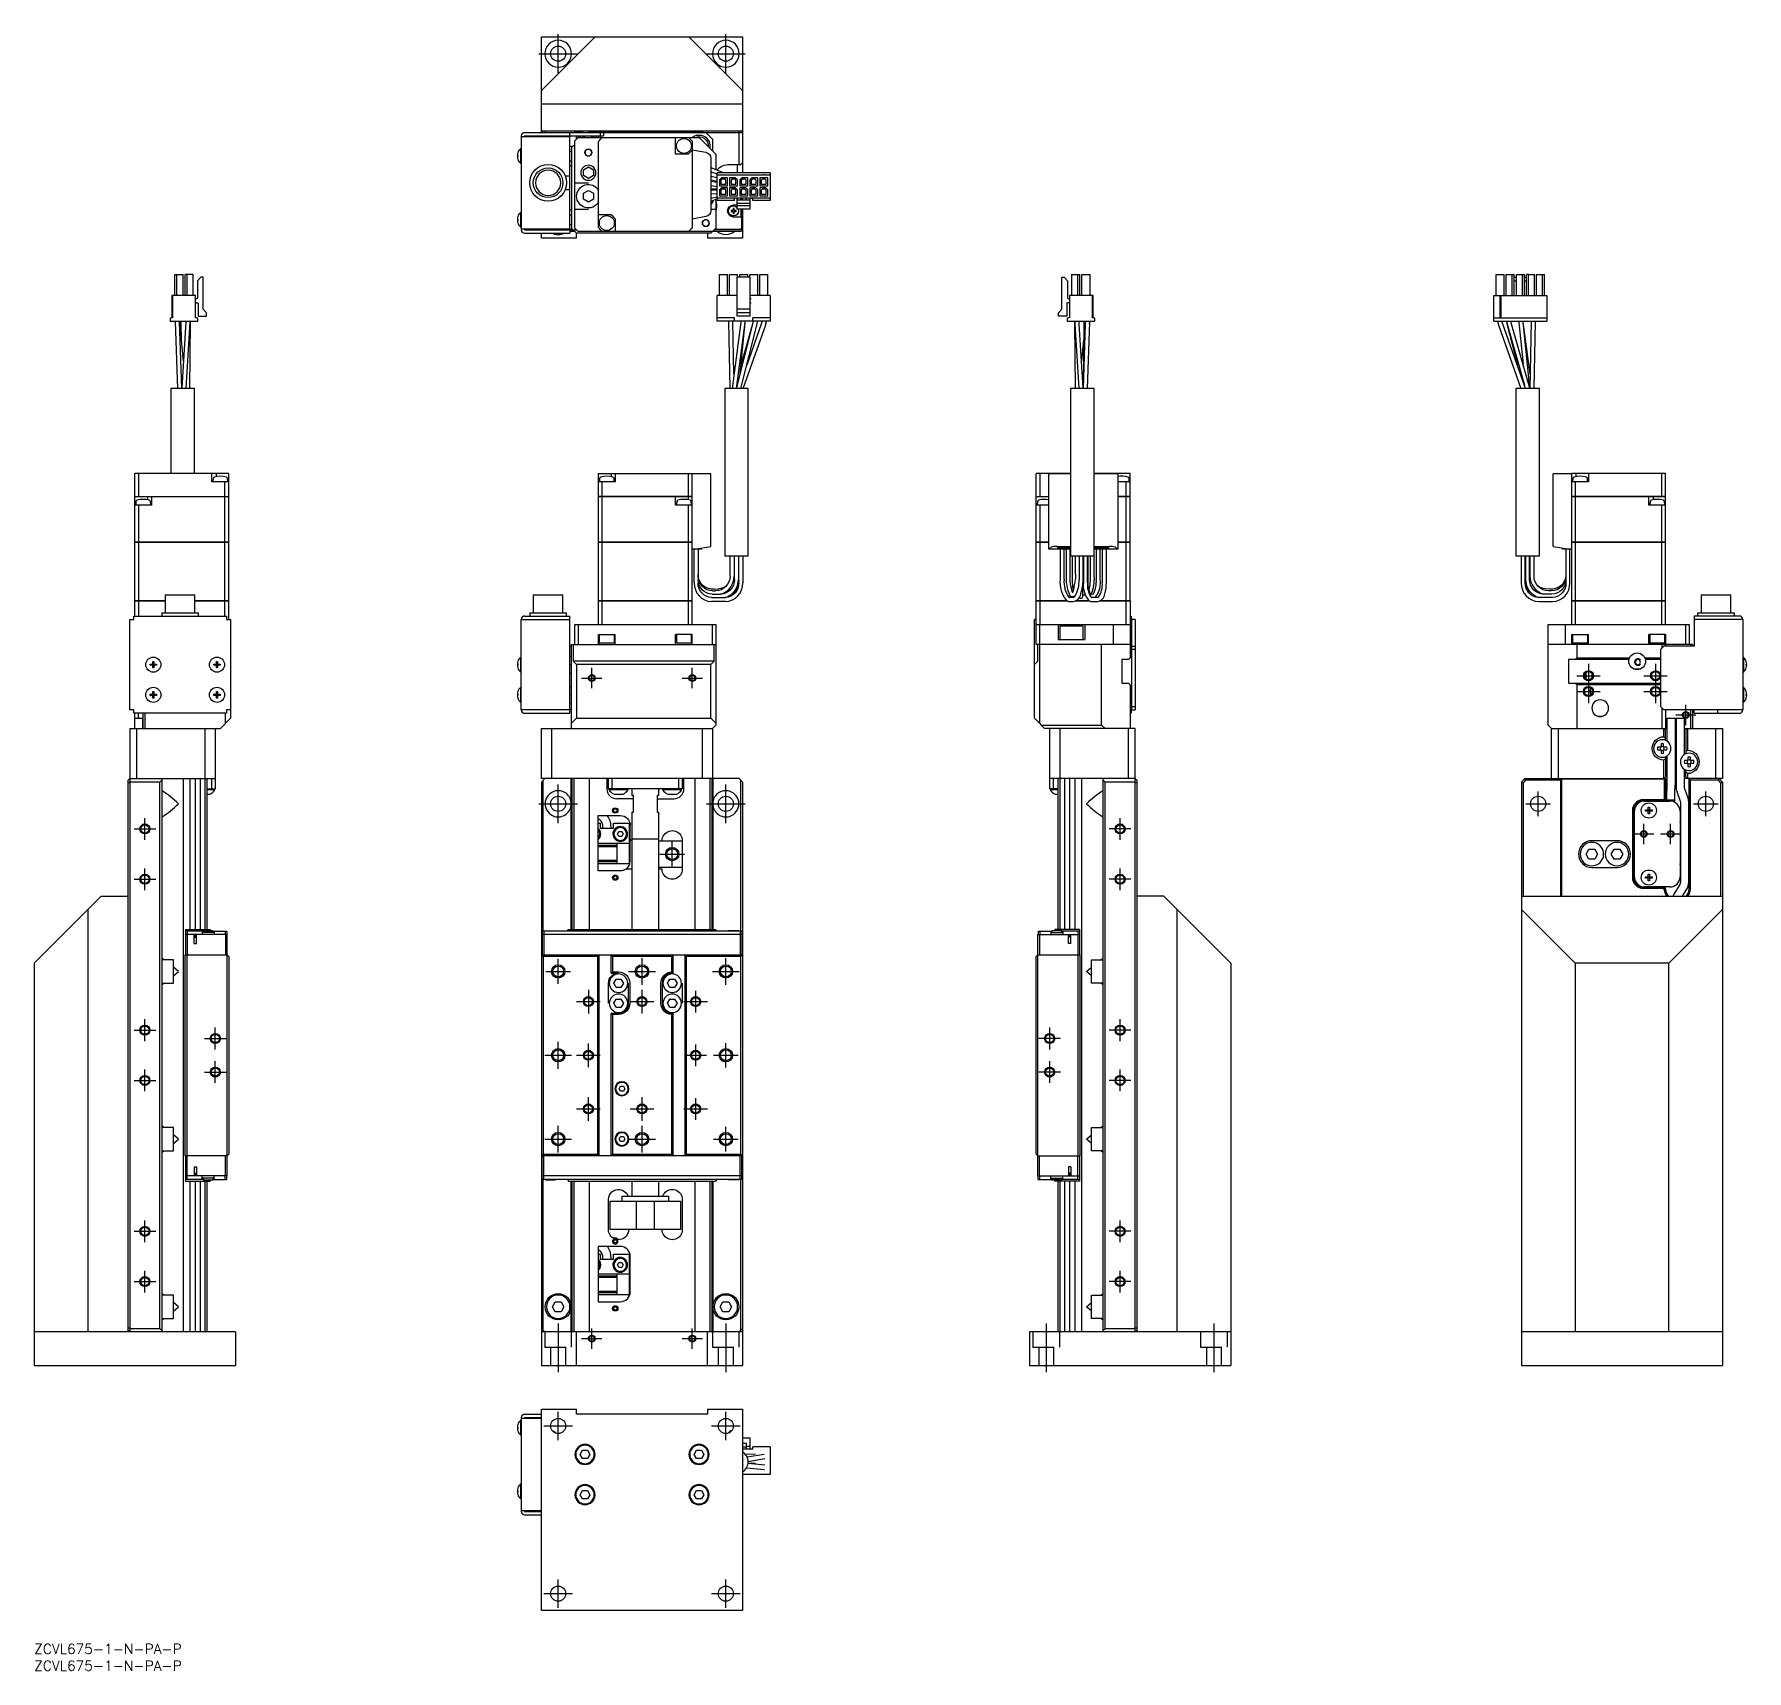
# Model space of a CAD drawing. Extents: x 0 to 511, y -8 to 480.
import ezdxf

# ---------------------------------------------------------------- set-up
doc = ezdxf.new("R2010")
doc.units = 0
doc.header["$LTSCALE"] = 0.5
doc.linetypes.add('CENTER', pattern=[50.8, 31.75, -6.35, 6.35, -6.35])
doc.linetypes.add('DASHED', pattern=[19.05, 12.7, -6.35])
for name, color, linetype in [('MSM_CENTER', 1, 'CENTER'), ('MSM_CONTINUOUS', 7, 'CONTINUOUS'), ('MSM_DASHED', 4, 'DASHED'), ('MSM_NARROW', 5, 'CONTINUOUS'), ('MSM_PART_NUMBER', 7, 'CONTINUOUS')]:
    doc.layers.add(name, color=color, linetype=linetype)
doc.styles.get("Standard").update_dxf_attribs({"font": 'txt.shx', "height": 3, "bigfont": 'bigfont.shx'})

msp = doc.modelspace()

# ---------------------------------------------------------------- texts
at = {"layer": 'MSM_PART_NUMBER'}
for p in [(0, -3), (0, -8)]:
    msp.add_text('ZCVL675-1-N-PA-P', height=3, dxfattribs=at).set_placement(p)

# ---------------------------------------------------------------- linework, layer by layer
at = {"layer": 'MSM_CENTER'}
for p, q in [((156.25, 468.45), (156.25, 480.05)), ((206.25, 468.45), (206.25, 480.05)), ((150.45, 474.25), (162.05, 474.25)), ((200.45, 474.25), (212.05, 474.25)), ((463.51, 292.25), (463.51, 280.55)), ((483.51, 292.25), (483.51, 280.55)), ((163.25, 288.05), (169.25, 288.05)), ((166.25, 285.05), (166.25, 291.05)), ((193.25, 288.05), (199.25, 288.05)), ((196.25, 285.05), (196.25, 291.05)), ((460.01, 288.75), (467.01, 288.75)), ((480.01, 288.75), (487.01, 288.75)), ((460.01, 284.05), (467.01, 284.05)), ((480.01, 284.05), (487.01, 284.05)), ((489.51, 277.05), (495.51, 277.05)), ((492.51, 274.05), (492.51, 280.05)), ((156.25, 244.75), (156.25, 256.35)), ((206.25, 244.75), (206.25, 256.35)), ((150.45, 250.55), (162.05, 250.55)), ((200.45, 250.55), (212.05, 250.55)), ((444.81, 250.55), (452.21, 250.55)), ((448.51, 246.85), (448.51, 254.25)), ((494.81, 250.55), (502.21, 250.55)), ((498.51, 246.85), (498.51, 254.25)), ((33, 239.8), (33, 246.3)), ((323.82, 239.8), (323.82, 246.3)), ((29.75, 243.05), (36.25, 243.05)), ((327.07, 243.05), (320.57, 243.05)), ((477.01, 241.55), (483.01, 241.55)), ((480.01, 238.55), (480.01, 244.55)), ((485.01, 241.55), (491.01, 241.55)), ((488.01, 238.55), (488.01, 244.55)), ((186.6, 235.55), (193.9, 235.55)), ((190.25, 231.55), (190.25, 239.55)), ((33, 224.8), (33, 231.3)), ((323.82, 224.8), (323.82, 231.3)), ((29.75, 228.05), (36.25, 228.05)), ((327.07, 228.05), (320.57, 228.05)), ((181.25, 196.55), (181.25, 204.55)), ((206.25, 196.55), (206.25, 204.55)), ((152.6, 200.55), (159.9, 200.55)), ((156.25, 196.9), (156.25, 204.2)), ((177.25, 200.55), (185.25, 200.55)), ((202.25, 200.55), (210.25, 200.55)), ((165.25, 195.05), (165.25, 188.05)), ((181.25, 188.05), (181.25, 195.05)), ((197.25, 188.3), (197.25, 194.8)), ((161.75, 191.55), (168.75, 191.55)), ((177.75, 191.55), (184.75, 191.55)), ((193.75, 191.55), (200.75, 191.55)), ((33, 179.8), (33, 186.3)), ((323.82, 179.8), (323.82, 186.3)), ((29.75, 183.05), (36.25, 183.05)), ((50.75, 180.55), (57.25, 180.55)), ((54, 177.3), (54, 183.8)), ((156.25, 171.55), (156.25, 179.55)), ((165.25, 172.05), (165.25, 179.05)), ((197.25, 172.3), (197.25, 178.8)), ((206.25, 171.9), (206.25, 179.2)), ((306.07, 180.55), (299.57, 180.55)), ((302.82, 177.3), (302.82, 183.8)), ((327.07, 183.05), (320.57, 183.05)), ((54, 167.3), (54, 173.8)), ((152.25, 175.55), (160.25, 175.55)), ((161.75, 175.55), (168.75, 175.55)), ((194, 175.55), (200.5, 175.55)), ((202.6, 175.55), (209.9, 175.55)), ((302.82, 167.3), (302.82, 173.8)), ((33, 164.8), (33, 171.3)), ((50.75, 170.55), (57.25, 170.55)), ((306.07, 170.55), (299.57, 170.55)), ((323.82, 164.8), (323.82, 171.3)), ((29.75, 168.05), (36.25, 168.05)), ((327.07, 168.05), (320.57, 168.05)), ((161.75, 159.55), (168.75, 159.55)), ((165.25, 156.05), (165.25, 163.05)), ((177.75, 159.55), (184.75, 159.55)), ((181.25, 156.05), (181.25, 163.05)), ((193.75, 159.55), (200.75, 159.55)), ((197.25, 156.3), (197.25, 162.8)), ((156.25, 146.55), (156.25, 154.55)), ((181.25, 146.55), (181.25, 154.55)), ((206.25, 146.9), (206.25, 154.2)), ((152.25, 150.55), (160.25, 150.55)), ((177.25, 150.55), (185.25, 150.55)), ((202.6, 150.55), (209.9, 150.55)), ((29.75, 123.05), (36.25, 123.05)), ((33, 119.8), (33, 126.3)), ((327.07, 123.05), (320.57, 123.05)), ((323.82, 119.8), (323.82, 126.3)), ((29.75, 108.05), (36.25, 108.05)), ((33, 104.8), (33, 111.3)), ((327.07, 108.05), (320.57, 108.05)), ((323.82, 104.8), (323.82, 111.3)), ((156.25, 95.55), (156.25, 81.05)), ((166.25, 88.05), (166.25, 94.05)), ((196.25, 88.05), (196.25, 94.05)), ((206.25, 95.55), (206.25, 81.05)), ((301.82, 95.55), (301.82, 81.05)), ((351.82, 95.55), (351.82, 81.05)), ((163.25, 91.05), (169.25, 91.05)), ((193.25, 91.05), (199.25, 91.05)), ((156.25, 60.75), (156.25, 69.25)), ((206.25, 60.75), (206.25, 69.25)), ((152, 65), (160.5, 65)), ((202, 65), (210.5, 65)), ((156.25, 10.75), (156.25, 19.25)), ((206.25, 10.75), (206.25, 19.25)), ((152, 15), (160.5, 15)), ((202, 15), (210.5, 15))]:
    msp.add_line(p, q, dxfattribs=at)
at = {"layer": 'MSM_CONTINUOUS'}
for p, q in [((151.25, 463.25), (167.25, 479.25)), ((151.25, 450.75), (151.25, 479.25)), ((151.25, 479.25), (211.25, 479.25)), ((195.25, 479.25), (211.25, 463.25)), ((211.25, 479.25), (211.25, 438.72)), ((211.25, 459.25), (151.25, 459.25)), ((145.25, 449.75), (145.25, 421.75)), ((145.25, 449.55), (159.75, 449.55)), ((146.25, 450.75), (211.25, 450.75)), ((146.25, 449.75), (169.75, 449.75)), ((146.25, 449.75), (146.25, 449.55)), ((151.25, 451.25), (211.25, 451.25)), ((151.25, 449.55), (151.25, 449.75)), ((152.25, 449.75), (152.05, 449.55)), ((152.25, 450.75), (152.46, 451.25)), ((159.75, 449.75), (159.75, 450.75)), ((159.75, 421.95), (159.75, 449.55)), ((161.25, 450.95), (160.95, 451.25)), ((161.25, 450.95), (161.25, 450.75)), ((161.25, 450.95), (163.45, 450.95)), ((161.75, 448.75), (161.75, 449.75)), ((162.25, 449.75), (162.25, 449.25)), ((162.65, 449.25), (163.15, 449.75)), ((162.95, 451.25), (163.25, 450.95)), ((163.82, 449.75), (163.35, 449.25)), ((163.45, 450.95), (163.65, 450.75)), ((163.75, 449.75), (163.75, 449.68)), ((166.95, 450.85), (165.15, 450.85)), ((165.15, 450.85), (165.15, 450.75)), ((166.34, 449.46), (166.45, 449.35)), ((166.75, 449.34), (166.75, 449.75)), ((167.05, 450.95), (166.85, 450.75)), ((199.25, 450.95), (167.05, 450.95)), ((167.35, 449.75), (167.85, 449.25)), ((168.25, 449.25), (168.25, 449.75)), ((168.55, 450.95), (168.35, 450.75)), ((168.55, 450.95), (168.35, 450.75)), ((168.75, 450.75), (168.75, 449.25)), ((169.75, 450.75), (169.75, 449.75)), ((199.25, 450.95), (199.55, 451.25)), ((202.25, 448.75), (200.25, 450.75)), ((210.05, 451.25), (210.25, 450.75)), ((210.25, 441.25), (210.25, 450.75)), ((144.22, 444.73), (144.22, 444.73)), ((145.07, 441.5), (145.07, 446)), ((145.25, 446), (145.07, 446)), ((159.75, 446.64), (160.25, 446.64)), ((159.75, 445.2), (160.25, 445.2)), ((160.75, 446.75), (160.25, 446.25)), ((160.25, 446.64), (160.25, 421.87)), ((161.25, 446.75), (160.75, 446.75)), ((162.25, 449.25), (161.25, 448.25)), ((161.25, 422.25), (161.25, 448.25)), ((162.25, 449.25), (198.25, 449.25)), ((166.75, 449.35), (166.45, 449.35)), ((166.45, 449.35), (166.45, 449.34)), ((168.25, 422.41), (168.25, 448.1)), ((191.25, 444.25), (191.25, 449.25)), ((196.25, 448.1), (196.25, 422.41)), ((196.25, 445.55), (200.27, 444.84)), ((203.25, 444.25), (198.25, 449.25)), ((202.25, 448.75), (202.25, 445.25)), ((144.06, 443.93), (144.22, 443.93)), ((144.22, 443.57), (144.06, 443.57)), ((144.22, 443.93), (144.22, 443.57)), ((144.22, 442.78), (144.22, 442.78)), ((145.07, 441.5), (145.25, 441.5)), ((159.75, 442.31), (160.25, 442.31)), ((159.75, 440.87), (160.25, 440.87)), ((163.75, 439.62), (165.25, 440.48)), ((163.75, 437.89), (163.75, 439.62)), ((165.25, 440.48), (166.75, 439.62)), ((166.75, 439.62), (166.75, 437.89)), ((195, 444.25), (191.25, 444.25)), ((201.75, 443.07), (201.75, 427.43)), ((201.75, 440.36), (205.6, 438.72)), ((203.25, 444.25), (203.25, 439.72)), ((207.35, 441.25), (210.75, 441.25)), ((209.75, 438.72), (209.75, 441.25)), ((211.25, 441.75), (210.75, 441.25)), ((159.75, 437.75), (158.38, 437.75)), ((161.25, 435.75), (165.25, 435.75)), ((165.25, 437.02), (163.75, 437.89)), ((166.75, 437.89), (165.25, 437.02)), ((201.75, 438.99), (203.65, 438.38)), ((201.75, 437.73), (203.65, 437.37)), ((203.65, 436.14), (201.75, 436.51)), ((203.65, 435.85), (201.75, 436.13)), ((201.75, 434.92), (203.65, 434.64)), ((201.77, 439.05), (202.38, 438.78)), ((203.25, 436.22), (203.25, 435.91)), ((219.5, 438.72), (203.65, 438.72)), ((203.65, 430.44), (203.65, 438.72)), ((217.42, 438.01), (203.65, 438.01)), ((204.97, 437.28), (204.37, 436.68)), ((204.37, 436.68), (204.37, 434.88)), ((204.37, 434.88), (206.77, 434.88)), ((204.37, 433.68), (204.97, 434.28)), ((205.04, 436.83), (204.79, 436.58)), ((204.79, 436.58), (204.79, 435.33)), ((204.79, 435.33), (206.26, 435.33)), ((206.77, 437.28), (204.97, 437.28)), ((206.77, 434.28), (204.97, 434.28)), ((206.01, 436.83), (205.04, 436.83)), ((206.26, 436.58), (206.01, 436.83)), ((206.26, 435.33), (206.26, 436.58)), ((206.77, 434.88), (206.77, 437.28)), ((206.77, 431.88), (206.77, 434.28)), ((209.17, 437.28), (207.37, 437.28)), ((207.37, 437.28), (207.37, 434.88)), ((207.37, 434.88), (209.77, 434.88)), ((209.17, 434.28), (207.37, 434.28)), ((207.37, 434.28), (207.37, 431.88)), ((208.04, 436.83), (207.79, 436.58)), ((207.79, 436.58), (207.79, 435.33)), ((207.79, 435.33), (209.26, 435.33)), ((209.01, 436.83), (208.04, 436.83)), ((209.26, 436.58), (209.01, 436.83)), ((209.17, 437.28), (209.77, 436.68)), ((209.77, 433.68), (209.17, 434.28)), ((209.26, 435.33), (209.26, 436.58)), ((209.77, 434.88), (209.77, 436.68)), ((210.97, 437.28), (210.37, 436.68)), ((210.37, 436.68), (210.37, 434.88)), ((210.37, 434.88), (212.77, 434.88)), ((210.37, 434.28), (210.37, 431.88)), ((212.17, 434.28), (210.37, 434.28)), ((211.04, 436.83), (210.79, 436.58)), ((210.79, 436.58), (210.79, 435.33)), ((210.79, 435.33), (212.26, 435.33)), ((212.77, 437.28), (210.97, 437.28)), ((212.01, 436.83), (211.04, 436.83)), ((212.26, 436.58), (212.01, 436.83)), ((212.77, 433.68), (212.17, 434.28)), ((212.26, 435.33), (212.26, 436.58)), ((212.77, 434.88), (212.77, 437.28)), ((213.97, 437.28), (213.37, 436.68)), ((213.37, 436.68), (213.37, 434.88)), ((213.37, 434.88), (215.77, 434.88)), ((213.37, 434.28), (213.37, 431.88)), ((215.17, 434.28), (213.37, 434.28)), ((214.04, 436.83), (213.79, 436.58)), ((213.79, 436.58), (213.79, 435.33)), ((213.79, 435.33), (215.26, 435.33)), ((215.77, 437.28), (213.97, 437.28)), ((215.01, 436.83), (214.04, 436.83)), ((215.26, 436.58), (215.01, 436.83)), ((215.77, 433.68), (215.17, 434.28)), ((215.26, 435.33), (215.26, 436.58)), ((215.77, 434.88), (215.77, 437.28)), ((218.77, 437.28), (216.37, 437.28)), ((216.37, 437.28), (216.37, 434.88)), ((216.37, 434.88), (218.77, 434.88)), ((216.37, 434.28), (216.37, 431.88)), ((218.17, 434.28), (216.37, 434.28)), ((217.04, 436.83), (216.79, 436.58)), ((216.79, 436.58), (216.79, 435.33)), ((216.79, 435.33), (218.26, 435.33)), ((218.01, 436.83), (217.04, 436.83)), ((217.42, 438.01), (217.42, 438.11)), ((217.72, 438.11), (217.72, 438.01)), ((219.5, 438.01), (217.72, 438.01)), ((218.26, 436.58), (218.01, 436.83)), ((218.77, 433.68), (218.17, 434.28)), ((218.26, 435.33), (218.26, 436.58)), ((218.77, 434.88), (218.77, 437.28)), ((219.5, 438.72), (219.5, 430.44)), ((158.38, 433.75), (159.75, 433.75)), ((163.75, 432.62), (165.25, 433.48)), ((163.75, 430.89), (163.75, 432.62)), ((165.25, 430.02), (163.75, 430.89)), ((165.25, 433.48), (166.75, 432.62)), ((166.75, 430.89), (165.25, 430.02)), ((166.75, 432.62), (166.75, 430.89)), ((203.65, 433.88), (201.75, 433.84)), ((201.75, 433.52), (203.65, 433.68)), ((203.65, 432.48), (201.75, 432.32)), ((203.65, 431.5), (201.75, 431.09)), ((203.65, 430.96), (201.75, 430.15)), ((203.25, 433.65), (203.25, 433.87)), ((203.25, 430.79), (203.25, 422.25)), ((203.48, 433.88), (203.48, 433.67)), ((203.48, 429.49), (203.48, 428.32)), ((219.5, 431.15), (203.65, 431.15)), ((208.84, 430.44), (203.65, 430.44)), ((204.37, 433.68), (204.37, 431.88)), ((204.37, 431.88), (206.77, 431.88)), ((205.04, 433.83), (204.79, 433.58)), ((204.79, 433.58), (204.79, 432.33)), ((204.79, 432.33), (206.26, 432.33)), ((206.01, 433.83), (205.04, 433.83)), ((206.26, 433.58), (206.01, 433.83)), ((206.26, 432.33), (206.26, 433.58)), ((207.37, 431.88), (209.77, 431.88)), ((208.04, 433.83), (207.79, 433.58)), ((207.79, 433.58), (207.79, 432.33)), ((207.79, 432.33), (209.26, 432.33)), ((209.01, 433.83), (208.04, 433.83)), ((208.55, 429.15), (209.64, 429.15)), ((208.84, 430.44), (208.84, 431.15)), ((209.26, 433.58), (209.01, 433.83)), ((209.26, 432.33), (209.26, 433.58)), ((209.64, 427.87), (209.64, 430.9)), ((213.5, 430.59), (209.64, 430.59)), ((213.5, 429.59), (209.64, 429.59)), ((209.77, 431.88), (209.77, 433.68)), ((210.37, 431.88), (212.77, 431.88)), ((210.75, 430.59), (210.75, 431.15)), ((211.04, 433.83), (210.79, 433.58)), ((210.79, 433.58), (210.79, 432.33)), ((210.79, 432.33), (212.26, 432.33)), ((211, 430.59), (211, 431.15)), ((211.05, 430.9), (211, 430.9)), ((212.01, 433.83), (211.04, 433.83)), ((211.05, 430.59), (211.05, 431.15)), ((211.25, 430.59), (211.25, 431.15)), ((212.26, 433.58), (212.01, 433.83)), ((212.26, 432.33), (212.26, 433.58)), ((212.4, 430.59), (212.4, 431.15)), ((212.77, 431.88), (212.77, 433.68)), ((213.37, 431.88), (215.77, 431.88)), ((213.5, 427.87), (213.5, 430.9)), ((214.04, 433.83), (213.79, 433.58)), ((213.79, 433.58), (213.79, 432.33)), ((213.79, 432.33), (215.26, 432.33)), ((215.01, 433.83), (214.04, 433.83)), ((214.3, 430.44), (214.3, 431.15)), ((219.5, 430.44), (214.3, 430.44)), ((215.26, 433.58), (215.01, 433.83)), ((215.26, 432.33), (215.26, 433.58)), ((215.77, 431.88), (215.77, 433.68)), ((216.37, 431.88), (218.77, 431.88)), ((217.04, 433.83), (216.79, 433.58)), ((216.79, 433.58), (216.79, 432.33)), ((216.79, 432.33), (218.26, 432.33)), ((218.01, 433.83), (217.04, 433.83)), ((218.26, 433.58), (218.01, 433.83)), ((218.26, 432.33), (218.26, 433.58)), ((218.77, 431.88), (218.77, 433.68)), ((144.06, 424.93), (144.22, 424.93)), ((144.22, 424.57), (144.06, 424.57)), ((144.22, 425.73), (144.22, 425.73)), ((144.22, 424.93), (144.22, 424.57)), ((145.07, 422.5), (145.07, 427)), ((145.25, 427), (145.07, 427)), ((159.75, 427.64), (160.25, 427.64)), ((159.75, 426.2), (160.25, 426.2)), ((165.25, 427.75), (161.25, 427.75)), ((168.25, 426.25), (172, 426.25)), ((173.25, 425), (173.25, 421.25)), ((200.27, 425.66), (196.25, 424.95)), ((203.25, 427.75), (201.75, 427.75)), ((208.43, 427.48), (207.8, 427.48)), ((207.8, 427.48), (207.8, 427.23)), ((207.8, 427.23), (208.43, 427.23)), ((208.68, 428.1), (208.43, 428.1)), ((208.43, 428.1), (208.43, 427.48)), ((208.43, 427.23), (208.43, 426.6)), ((208.43, 426.6), (208.68, 426.6)), ((211, 425.55), (208.55, 425.55)), ((208.68, 427.48), (208.68, 428.1)), ((209.3, 427.48), (208.68, 427.48)), ((208.68, 426.6), (208.68, 427.23)), ((208.68, 427.23), (209.3, 427.23)), ((209.3, 427.23), (209.3, 427.48)), ((213.5, 428.89), (209.64, 428.89)), ((213.5, 427.87), (209.64, 427.87)), ((210.8, 425.55), (210.8, 427.87)), ((211, 422.35), (211, 425.55)), ((211.05, 422.25), (211.05, 427.87)), ((211.25, 427.87), (211.25, 419.25)), ((144.22, 423.78), (144.22, 423.78)), ((145.07, 422.5), (145.25, 422.5)), ((159.75, 421.95), (145.25, 421.95)), ((146.25, 421.95), (146.25, 421.75)), ((146.25, 421.87), (160.25, 421.87)), ((146.25, 421.75), (161.75, 421.75)), ((146.25, 420.75), (159.75, 420.75)), ((151.25, 421.87), (151.25, 421.75)), ((151.25, 419.25), (151.25, 420.75)), ((161.75, 419.25), (151.25, 419.25)), ((151.95, 421.75), (151.84, 421.87)), ((152, 421.85), (151.99, 421.87)), ((160.65, 421.85), (152, 421.85)), ((159.75, 423.31), (160.25, 423.31)), ((159.75, 421.75), (159.75, 420.75)), ((161.25, 421.25), (159.75, 421.25)), ((160.25, 422.25), (160.75, 421.75)), ((160.75, 421.75), (161.75, 420.75)), ((161.25, 422.25), (162.25, 421.25)), ((161.75, 419.25), (161.75, 420.75)), ((201.75, 420.75), (161.75, 420.75)), ((210.75, 421.25), (162.25, 421.25)), ((200.75, 420.75), (200.75, 419.25)), ((211.25, 419.25), (200.75, 419.25)), ((201.75, 420.75), (203.25, 422.25)), ((211.25, 421.75), (202.75, 421.75)), ((210.5, 421.85), (202.85, 421.85)), ((210.5, 421.85), (211, 422.35)), ((210.55, 421.75), (211.05, 422.25)), ((210.75, 421.25), (211.25, 421.75)), ((41.97, 402.1), (41.97, 408.45)), ((41.97, 408.45), (44.37, 408.45)), ((42.57, 402.1), (42.57, 408.45)), ((44.37, 402.1), (44.37, 408.45)), ((44.97, 402.1), (44.97, 408.45)), ((47.37, 408.45), (44.97, 408.45)), ((45.57, 402.1), (45.57, 408.45)), ((47.37, 402.1), (47.37, 408.45)), ((49.66, 407.56), (48.66, 406.56)), ((48.66, 406.56), (48.66, 401.43)), ((50.36, 407.56), (49.66, 407.56)), ((50.36, 398.02), (50.36, 407.56)), ((204.37, 402.1), (204.37, 408.45)), ((204.37, 408.45), (206.77, 408.45)), ((206.77, 402.1), (206.77, 408.45)), ((207.37, 402.1), (207.37, 408.45)), ((207.37, 408.45), (209.77, 408.45)), ((209.64, 396), (209.64, 407.56)), ((213.5, 407.56), (209.64, 407.56)), ((209.77, 407.56), (209.77, 408.45)), ((210.37, 408.45), (212.77, 408.45)), ((210.37, 407.56), (210.37, 408.45)), ((212.77, 407.56), (212.77, 408.45)), ((213.37, 407.56), (213.37, 408.45)), ((213.37, 408.45), (215.77, 408.45)), ((213.5, 396), (213.5, 407.56)), ((215.77, 402.1), (215.77, 408.45)), ((216.37, 408.45), (218.77, 408.45)), ((216.37, 402.1), (216.37, 408.45)), ((218.77, 402.1), (218.77, 408.45)), ((306.46, 398.02), (306.46, 407.56)), ((306.46, 407.56), (307.16, 407.56)), ((307.16, 407.56), (308.16, 406.56)), ((308.16, 406.56), (308.16, 401.43)), ((309.45, 402.1), (309.45, 408.45)), ((309.45, 408.45), (311.85, 408.45)), ((311.25, 402.1), (311.25, 408.45)), ((311.85, 402.1), (311.85, 408.45)), ((312.45, 402.1), (312.45, 408.45)), ((312.45, 408.45), (314.85, 408.45)), ((314.85, 402.1), (314.85, 408.45)), ((435.99, 408.45), (438.39, 408.45)), ((435.99, 402.1), (435.99, 408.45)), ((438.39, 402.1), (438.39, 408.45)), ((438.99, 408.45), (440.79, 408.45)), ((438.99, 402.1), (438.99, 408.45)), ((440.79, 402.1), (440.79, 408.45)), ((440.79, 408.45), (441.39, 408.45)), ((441.39, 402.1), (441.39, 408.45)), ((441.39, 407.56), (441.99, 407.56)), ((441.39, 406.56), (441.99, 406.56)), ((441.99, 408.45), (443.79, 408.45)), ((441.99, 402.1), (441.99, 408.45)), ((443.79, 402.1), (443.79, 408.45)), ((443.79, 408.45), (444.39, 408.45)), ((444.39, 402.1), (444.39, 408.45)), ((444.39, 407.56), (444.99, 407.56)), ((444.39, 406.56), (444.99, 406.56)), ((444.99, 402.1), (444.99, 408.45)), ((445.59, 408.45), (444.99, 408.45)), ((445.59, 402.1), (445.59, 408.45)), ((445.59, 408.45), (447.39, 408.45)), ((447.39, 402.1), (447.39, 408.45)), ((447.99, 402.1), (447.99, 408.45)), ((447.99, 408.45), (449.79, 408.45)), ((449.79, 402.1), (449.79, 408.45)), ((449.79, 408.45), (450.39, 408.45)), ((450.39, 402.1), (450.39, 408.45)), ((48.1, 402.1), (40.99, 402.1)), ((40.99, 402.1), (40.99, 395.47)), ((41.24, 402.1), (41.24, 395.47)), ((48.1, 395.47), (48.1, 402.1)), ((48.38, 401.15), (48.1, 401.15)), ((48.1, 400), (48.7, 400)), ((48.85, 399.85), (48.85, 396)), ((203.65, 394.45), (203.65, 402.1)), ((209.64, 402.1), (203.65, 402.1)), ((209.64, 401.15), (209.39, 401.15)), ((209.39, 400), (209.64, 400)), ((219.5, 402.1), (213.5, 402.1)), ((213.75, 401.15), (213.5, 401.15)), ((213.5, 400), (213.75, 400)), ((219.5, 402.1), (219.5, 394.45)), ((307.97, 399.85), (307.97, 396)), ((308.72, 400), (308.12, 400)), ((308.44, 401.15), (308.72, 401.15)), ((308.72, 402.1), (308.72, 395.47)), ((315.83, 402.1), (308.72, 402.1)), ((315.58, 395.47), (315.58, 402.1)), ((315.83, 395.47), (315.83, 402.1)), ((435.26, 394.45), (435.26, 402.1)), ((435.26, 402.1), (451.11, 402.1)), ((437.04, 402.1), (437.04, 395.47)), ((437.34, 402.1), (437.34, 395.47)), ((451.11, 402.1), (451.11, 394.45)), ((40.53, 395.17), (40.53, 394.45)), ((40.53, 394.45), (48.81, 394.45)), ((41.24, 395.47), (40.83, 395.47)), ((42.05, 394.45), (42.06, 394.33)), ((42.06, 394.33), (42.7, 374.45)), ((43.35, 394.38), (43.35, 394.45)), ((44, 374.45), (43.35, 394.38)), ((43.38, 394.17), (43.36, 394.45)), ((44.51, 382.6), (43.38, 394.17)), ((43.86, 393.78), (43.85, 394.45)), ((43.89, 388.93), (43.86, 393.78)), ((45.24, 394.33), (44, 374.47)), ((45.24, 394.45), (45.2, 393.67)), ((45.25, 394.45), (45.24, 394.33)), ((45.3, 374.45), (46.54, 394.25)), ((46.4, 374.45), (46.55, 394.12)), ((46.54, 394.25), (46.55, 394.45)), ((46.55, 394.12), (46.55, 394.45)), ((48.51, 395.47), (48.1, 395.47)), ((48.81, 394.45), (48.81, 395.17)), ((48.85, 396), (51.38, 396)), ((51.38, 397), (50.36, 398.02)), ((51.38, 396), (51.38, 397)), ((208.84, 395.47), (203.65, 395.47)), ((219.5, 394.45), (203.65, 394.45)), ((207.05, 394.45), (207.05, 394.34)), ((207.05, 394.45), (207.06, 394.27)), ((207.05, 394.34), (207.45, 374.45)), ((210.71, 394.21), (208.1, 374.45)), ((208.36, 394.3), (208.35, 394.45)), ((208.67, 378.75), (208.36, 394.3)), ((208.84, 394.45), (208.84, 395.47)), ((209.41, 374.45), (212, 394.04)), ((214.32, 394.01), (209.44, 374.67)), ((213.5, 398.02), (209.64, 398.02)), ((213.5, 397), (209.64, 397)), ((213.5, 396), (209.64, 396)), ((210.5, 378.87), (212.02, 394.04)), ((210.74, 394.45), (210.71, 394.21)), ((210.72, 374.45), (215.58, 393.69)), ((214.29, 393.96), (210.77, 381.63)), ((211.39, 374.45), (218.13, 393.42)), ((212, 394.04), (212.04, 394.45)), ((212.02, 394.04), (212.04, 394.45)), ((216.9, 393.85), (212.47, 381.38)), ((214.4, 394.45), (214.29, 393.96)), ((219.5, 395.47), (214.3, 395.47)), ((214.3, 394.45), (214.3, 395.47)), ((214.41, 394.45), (214.32, 394.01)), ((215.58, 393.69), (215.72, 394.45)), ((217.07, 394.45), (216.9, 393.85)), ((218.12, 393.41), (218.39, 394.45)), ((218.13, 393.42), (218.39, 394.45)), ((305.44, 397), (306.46, 398.02)), ((305.44, 396), (305.44, 397)), ((307.97, 396), (305.44, 396)), ((308.01, 395.17), (308.01, 394.45)), ((308.01, 394.45), (316.29, 394.45)), ((308.72, 395.47), (308.31, 395.47)), ((310.27, 394.45), (310.27, 393.84)), ((310.27, 394.45), (310.27, 394.12)), ((310.27, 394.12), (310.42, 374.45)), ((310.28, 394.45), (310.32, 393.59)), ((310.32, 393.59), (311.52, 374.45)), ((311.62, 393.67), (311.58, 394.45)), ((312.82, 374.47), (311.62, 393.67)), ((312.96, 393.78), (312.82, 374.47)), ((313.44, 393.66), (312.82, 374.45)), ((312.97, 394.45), (312.96, 393.78)), ((313.46, 394.45), (313.44, 393.66)), ((314.12, 374.45), (314.77, 394.33)), ((314.74, 393.62), (314.76, 394.45)), ((314.77, 394.33), (314.77, 394.45)), ((315.99, 395.47), (315.58, 395.47)), ((316.29, 394.45), (316.29, 395.17)), ((435.26, 395.47), (451.11, 395.47)), ((435.26, 394.45), (451.11, 394.45)), ((436.38, 394.45), (436.64, 393.42)), ((436.64, 393.42), (443.37, 374.45)), ((437.86, 393.85), (437.7, 394.45)), ((437.87, 393.85), (437.7, 394.45)), ((444.75, 374.45), (437.86, 393.85)), ((439.05, 394.45), (439.18, 393.69)), ((439.06, 394.45), (439.23, 393.6)), ((439.18, 393.69), (442.29, 381.38)), ((439.23, 393.6), (444.42, 375.39)), ((440.48, 393.96), (440.37, 394.45)), ((446.01, 374.54), (440.48, 393.96)), ((442.72, 394.45), (442.75, 394.04)), ((442.75, 394.04), (443.99, 381.63)), ((444.04, 394.17), (444.02, 394.45)), ((446, 374.57), (444.04, 394.17)), ((446.1, 378.75), (444.05, 394.21)), ((446.41, 394.37), (446.01, 374.45)), ((446.41, 394.45), (446.41, 394.37)), ((446.41, 394.45), (446.41, 394.3)), ((447.31, 374.45), (447.71, 394.34)), ((447.71, 394.34), (447.71, 394.45)), ((312.93, 388.93), (312.31, 382.6)), ((47.77, 374.45), (40.77, 374.45)), ((40.77, 374.45), (40.77, 349.05)), ((47.77, 349.05), (47.77, 374.45)), ((212.9, 374.45), (205.9, 374.45)), ((205.9, 374.45), (205.9, 324.45)), ((212.9, 324.45), (212.9, 374.45)), ((316.05, 374.45), (309.05, 374.45)), ((309.05, 374.45), (309.05, 324.45)), ((316.05, 324.45), (316.05, 374.45)), ((448.86, 374.45), (441.86, 374.45)), ((441.86, 374.45), (441.86, 324.45)), ((448.86, 324.45), (448.86, 374.45)), ((30, 342.16), (30, 349.05)), ((58, 349.05), (30, 349.05)), ((31.15, 342.16), (31.15, 349.05)), ((53, 346.55), (53, 349.05)), ((53.34, 347.53), (53.27, 346.76)), ((54.25, 349.05), (54.25, 348.11)), ((57.73, 346.76), (57.66, 347.53)), ((58, 342.16), (58, 349.05)), ((168.25, 342.16), (168.25, 349.05)), ((168.25, 349.05), (196.25, 349.05)), ((168.59, 347.53), (168.52, 346.76)), ((172, 349.05), (172, 348.11)), ((172.98, 346.76), (172.92, 347.53)), ((173.25, 349.05), (173.25, 346.55)), ((195.1, 342.16), (195.1, 349.05)), ((196.25, 311.05), (196.25, 349.05)), ((201.75, 348.95), (196.25, 348.95)), ((201.75, 327.31), (201.75, 348.95)), ((298.82, 342.16), (298.82, 349.05)), ((309.05, 349.05), (298.82, 349.05)), ((299.97, 342.16), (299.97, 349.05)), ((302.52, 326.45), (302.52, 348.95)), ((309.05, 348.95), (302.52, 348.95)), ((326.82, 349.05), (316.05, 349.05)), ((323.12, 348.95), (316.05, 348.95)), ((323.07, 348.95), (323.07, 349.05)), ((323.12, 348.95), (323.12, 326.45)), ((326.55, 346.76), (326.48, 347.53)), ((326.82, 342.16), (326.82, 349.05)), ((453.01, 327.31), (453.01, 348.95)), ((458.51, 348.95), (453.01, 348.95)), ((458.51, 311.05), (458.51, 349.05)), ((486.51, 349.05), (458.51, 349.05)), ((458.85, 347.53), (458.78, 346.76)), ((459.76, 349.05), (459.76, 348.11)), ((463.24, 346.76), (463.18, 347.53)), ((463.51, 349.05), (463.51, 346.55)), ((485.36, 342.16), (485.36, 349.05)), ((486.51, 342.16), (486.51, 349.05)), ((58, 346.55), (53, 346.55)), ((56.85, 342.16), (56.85, 346.55)), ((173.25, 346.55), (168.25, 346.55)), ((169.41, 342.16), (169.41, 346.55)), ((326.82, 346.55), (323.12, 346.55)), ((325.67, 342.16), (325.67, 346.55)), ((463.51, 346.55), (458.51, 346.55)), ((459.67, 342.16), (459.67, 346.55)), ((30, 342.16), (58, 342.16)), ((30, 328.55), (30, 342.15)), ((30, 342.15), (58, 342.15)), ((35, 339.65), (30, 339.65)), ((30.01, 342.15), (30.01, 342.16)), ((30.34, 340.64), (30.27, 339.87)), ((31.15, 328.55), (31.15, 339.65)), ((31.16, 342.15), (31.16, 342.16)), ((33.75, 342.15), (33.75, 341.22)), ((34.73, 339.87), (34.66, 340.64)), ((35, 342.15), (35, 339.65)), ((56.84, 342.15), (56.84, 342.16)), ((56.85, 328.55), (56.85, 342.15)), ((57.99, 342.15), (57.99, 342.16)), ((58, 328.55), (58, 342.15)), ((168.25, 342.16), (196.25, 342.16)), ((168.25, 328.55), (168.25, 342.15)), ((196.25, 342.15), (168.25, 342.15)), ((168.26, 342.15), (168.26, 342.16)), ((169.41, 342.15), (169.41, 342.16)), ((169.41, 328.55), (169.41, 342.15)), ((191.25, 339.65), (191.25, 342.15)), ((196.25, 339.65), (191.25, 339.65)), ((191.59, 340.64), (191.52, 339.87)), ((195, 342.15), (195, 341.22)), ((195.1, 342.15), (195.1, 342.16)), ((195.1, 328.55), (195.1, 339.65)), ((195.98, 339.87), (195.92, 340.64)), ((196.24, 342.15), (196.24, 342.16)), ((298.82, 342.16), (302.52, 342.16)), ((298.82, 328.55), (298.82, 342.15)), ((298.82, 342.15), (302.52, 342.15)), ((302.52, 339.65), (298.82, 339.65)), ((298.83, 342.15), (298.83, 342.16)), ((299.16, 340.64), (299.09, 339.87)), ((299.97, 342.15), (299.97, 342.16)), ((299.97, 328.55), (299.97, 339.65)), ((323.12, 342.16), (326.82, 342.16)), ((326.82, 342.15), (323.12, 342.15)), ((325.66, 342.15), (325.66, 342.16)), ((325.67, 328.55), (325.67, 342.15)), ((326.81, 342.15), (326.81, 342.16)), ((326.82, 328.55), (326.82, 342.15)), ((458.51, 342.16), (486.51, 342.16)), ((486.51, 342.15), (458.51, 342.15)), ((458.52, 342.15), (458.52, 342.16)), ((459.67, 342.15), (459.67, 342.16)), ((459.67, 328.55), (459.67, 342.15)), ((481.51, 339.65), (481.51, 342.15)), ((486.51, 339.65), (481.51, 339.65)), ((481.85, 340.64), (481.78, 339.87)), ((482.76, 342.15), (482.76, 341.22)), ((485.35, 342.15), (485.35, 342.16)), ((485.36, 328.55), (485.36, 339.65)), ((486.24, 339.87), (486.18, 340.64)), ((486.5, 342.15), (486.5, 342.16)), ((486.51, 328.55), (486.51, 342.15)), ((30, 328.55), (58, 328.55)), ((30, 311.05), (30, 328.54)), ((58, 328.54), (30, 328.54)), ((30.01, 328.55), (30.01, 328.54)), ((31.15, 311.05), (31.15, 328.54)), ((31.16, 328.55), (31.16, 328.54)), ((56.84, 328.55), (56.84, 328.54)), ((56.85, 311.05), (56.85, 328.54)), ((57.99, 328.55), (57.99, 328.54)), ((58, 311.05), (58, 328.54)), ((168.25, 328.55), (196.25, 328.55)), ((168.25, 311.05), (168.25, 328.54)), ((196.25, 328.54), (168.25, 328.54)), ((168.26, 328.55), (168.26, 328.54)), ((169.41, 328.55), (169.41, 328.54)), ((169.41, 311.05), (169.41, 328.54)), ((195.1, 328.55), (195.1, 328.54)), ((195.1, 311.05), (195.1, 328.54)), ((196.24, 328.55), (196.24, 328.54)), ((196.85, 326.45), (201.75, 327.31)), ((298.82, 328.55), (302.52, 328.55)), ((298.82, 311.05), (298.82, 328.54)), ((302.52, 328.54), (298.82, 328.54)), ((298.83, 328.55), (298.83, 328.54)), ((299.97, 328.55), (299.97, 328.54)), ((299.97, 311.05), (299.97, 328.54)), ((302.63, 326.45), (303.23, 327.05)), ((305, 327.31), (309.05, 327.31)), ((316.05, 327.31), (320.64, 327.31)), ((322.41, 327.05), (323.01, 326.45)), ((323.12, 328.55), (326.82, 328.55)), ((326.82, 328.54), (323.12, 328.54)), ((325.66, 328.55), (325.66, 328.54)), ((325.67, 311.05), (325.67, 328.54)), ((326.81, 328.55), (326.81, 328.54)), ((326.82, 311.05), (326.82, 328.54)), ((453.01, 327.31), (457.91, 326.45)), ((458.51, 328.55), (486.51, 328.55)), ((486.51, 328.54), (458.51, 328.54)), ((458.52, 328.55), (458.52, 328.54)), ((459.67, 328.55), (459.67, 328.54)), ((459.67, 311.05), (459.67, 328.54)), ((485.35, 328.55), (485.35, 328.54)), ((485.36, 311.05), (485.36, 328.54)), ((486.5, 328.55), (486.5, 328.54)), ((486.51, 311.05), (486.51, 328.54)), ((199.05, 326.45), (196.25, 326.45)), ((196.8, 316.45), (196.8, 326.45)), ((198, 326.45), (198, 316.45)), ((199.05, 326.45), (199.05, 326.84)), ((212.9, 324.45), (205.9, 324.45)), ((207.5, 318.45), (207.5, 324.45)), ((208.7, 324.45), (208.7, 317.45)), ((208.8, 317.45), (208.8, 324.45)), ((210, 324.45), (210, 317.45)), ((210.1, 316.45), (210.1, 324.45)), ((211.3, 324.45), (211.3, 316.45)), ((309.05, 326.45), (302.52, 326.45)), ((305.22, 326.84), (309.05, 326.84)), ((305.22, 326.45), (305.22, 326.84)), ((305.92, 326.45), (305.92, 317.45)), ((307.12, 317.45), (307.12, 326.45)), ((307.72, 326.45), (307.72, 318.93)), ((308.92, 318.93), (308.92, 326.45)), ((316.05, 324.45), (309.05, 324.45)), ((309.52, 324.45), (309.52, 318.91)), ((310.47, 324.45), (310.47, 319)), ((311.57, 324.45), (311.57, 317.45)), ((312.77, 317.45), (312.77, 324.45)), ((312.87, 324.45), (312.87, 316.45)), ((314.07, 316.45), (314.07, 324.45)), ((314.32, 317.45), (314.32, 324.45)), ((314.92, 324.45), (314.92, 318.45)), ((316.05, 326.84), (320.42, 326.84)), ((323.12, 326.45), (316.05, 326.45)), ((316.12, 318.45), (316.12, 326.45)), ((316.72, 326.45), (316.72, 317.45)), ((317.92, 317.45), (317.92, 326.45)), ((318.52, 326.45), (318.52, 316.45)), ((319.72, 316.45), (319.72, 326.45)), ((320.42, 326.45), (320.42, 326.84)), ((448.86, 324.45), (441.86, 324.45)), ((443.46, 324.45), (443.46, 316.45)), ((444.66, 316.45), (444.66, 324.45)), ((444.76, 324.45), (444.76, 317.45)), ((445.96, 317.45), (445.96, 324.45)), ((446.06, 324.45), (446.06, 317.45)), ((447.26, 318.45), (447.26, 324.45)), ((455.71, 326.45), (455.71, 326.84)), ((458.51, 326.45), (455.71, 326.45)), ((456.76, 326.45), (456.76, 316.45)), ((457.96, 316.45), (457.96, 326.45)), ((198, 318.93), (198.01, 318.69)), ((208.65, 316.74), (208.64, 316.71)), ((208.64, 316.71), (208.65, 316.74)), ((208.65, 316.74), (208.8, 317.95)), ((208.7, 317.45), (208.65, 316.74)), ((310.47, 319.03), (310.47, 318.99)), ((314.25, 315.39), (314.32, 317.45)), ((446.11, 316.74), (445.96, 317.95)), ((446.06, 317.45), (446.12, 316.74)), ((446.12, 316.71), (446.11, 316.74)), ((446.12, 316.74), (446.12, 316.71)), ((39.07, 312.85), (47.92, 312.85)), ((39.07, 312.85), (39.07, 307.55)), ((47.92, 307.55), (47.92, 312.85)), ((148.83, 312.85), (157.68, 312.85)), ((148.83, 312.85), (148.83, 307.55)), ((157.68, 307.55), (157.68, 312.85)), ((202, 312.05), (206.1, 312.05)), ((202.16, 313.05), (204.64, 313.05)), ((202.31, 314.05), (203.19, 314.05)), ((202.77, 314.53), (204.15, 314.65)), ((206.1, 312.06), (206.06, 312.05)), ((309.84, 312.05), (308.87, 312.05)), ((309.65, 313.57), (309.49, 313.51)), ((309.86, 312.37), (309.9, 312.39)), ((309.9, 312.39), (310.1, 312.46)), ((311.65, 312.01), (311.83, 311.89)), ((311.83, 311.89), (312.03, 311.85)), ((312.69, 312.85), (312.74, 312.85)), ((312.74, 312.85), (313.15, 312.85)), ((313.15, 312.85), (313.18, 312.85)), ((313.18, 312.85), (313.41, 312.9)), ((315.77, 313.05), (315.03, 313.05)), ((317.17, 312.05), (315.43, 312.05)), ((452.76, 312.05), (448.66, 312.05)), ((448.67, 312.06), (448.7, 312.05)), ((452.6, 313.05), (450.12, 313.05)), ((452, 314.53), (450.61, 314.65)), ((452.45, 314.05), (451.57, 314.05)), ((497.09, 312.85), (505.94, 312.85)), ((497.09, 312.85), (497.09, 307.55)), ((505.94, 307.55), (505.94, 312.85)), ((29.7, 306.55), (57.3, 306.55)), ((29.7, 305.55), (29.7, 306.55)), ((30, 311.05), (39.07, 311.05)), ((30, 306.55), (30, 311.04)), ((39.07, 311.04), (30, 311.04)), ((30.01, 311.05), (30.01, 311.04)), ((31.15, 306.55), (31.15, 311.04)), ((31.16, 311.05), (31.16, 311.04)), ((38, 307.55), (49, 307.55)), ((38, 307.55), (38, 306.55)), ((47.92, 311.05), (58, 311.05)), ((58, 311.04), (47.92, 311.04)), ((49, 306.55), (49, 307.55)), ((56.84, 311.05), (56.84, 311.04)), ((56.85, 306.55), (56.85, 311.04)), ((57.3, 306.55), (57.3, 305.55)), ((57.99, 311.05), (57.99, 311.04)), ((58, 305.55), (58, 311.04)), ((146.25, 306.55), (159.75, 306.55)), ((147.75, 307.55), (158.75, 307.55)), ((147.75, 307.55), (147.75, 306.55)), ((158.75, 306.55), (158.75, 307.55)), ((159.75, 277.55), (159.75, 306.55)), ((168.25, 311.05), (196.25, 311.05)), ((168.25, 304.05), (168.25, 311.04)), ((196.25, 311.04), (168.25, 311.04)), ((168.26, 311.05), (168.26, 311.04)), ((169.41, 311.05), (169.41, 311.04)), ((169.41, 304.05), (169.41, 311.04)), ((195.1, 311.05), (195.1, 311.04)), ((195.1, 304.05), (195.1, 311.04)), ((196.24, 311.05), (196.24, 311.04)), ((196.25, 304.05), (196.25, 311.04)), ((206.1, 310.85), (202, 310.85)), ((298.82, 311.05), (308.09, 311.05)), ((298.82, 298.05), (298.82, 311.04)), ((308.11, 311.04), (298.82, 311.04)), ((298.83, 311.05), (298.83, 311.04)), ((299.97, 311.05), (299.97, 311.04)), ((299.97, 304.05), (299.97, 311.04)), ((308.87, 310.85), (309.82, 310.85)), ((314.72, 311.04), (310.47, 311.04)), ((310.5, 311.05), (314.7, 311.05)), ((315.43, 310.85), (317.17, 310.85)), ((326.82, 311.04), (317.77, 311.04)), ((317.79, 311.05), (326.82, 311.05)), ((325.66, 311.05), (325.66, 311.04)), ((325.67, 304.05), (325.67, 311.04)), ((326.81, 311.05), (326.81, 311.04)), ((326.82, 311.04), (326.82, 294.05)), ((326.82, 306.55), (327.12, 306.55)), ((327.12, 306.55), (327.12, 305.55)), ((448.66, 310.85), (452.76, 310.85)), ((458.51, 311.05), (486.51, 311.05)), ((458.51, 304.05), (458.51, 311.04)), ((486.51, 311.04), (458.51, 311.04)), ((458.52, 311.05), (458.52, 311.04)), ((459.67, 311.05), (459.67, 311.04)), ((459.67, 304.05), (459.67, 311.04)), ((485.35, 311.05), (485.35, 311.04)), ((485.36, 304.05), (485.36, 311.04)), ((486.5, 311.05), (486.5, 311.04)), ((486.51, 304.05), (486.51, 311.04)), ((495.01, 306.55), (495.01, 297.55)), ((508.51, 306.55), (495.01, 306.55)), ((496.01, 307.55), (507.01, 307.55)), ((496.01, 307.55), (496.01, 306.55)), ((507.01, 306.55), (507.01, 307.55)), ((28.5, 278.55), (28.5, 305.55)), ((28.5, 305.55), (29.7, 305.55)), ((57.3, 305.55), (58.5, 305.55)), ((58.5, 305.55), (58.5, 276.05)), ((145.25, 278.55), (145.25, 305.55)), ((145.25, 305.55), (159.75, 305.55)), ((161.25, 298.05), (161.25, 304.05)), ((161.25, 304.05), (203.25, 304.05)), ((162.25, 304.05), (162.25, 298.05)), ((202.25, 298.05), (202.25, 304.05)), ((203.25, 304.05), (203.25, 274.05)), ((298.82, 305.55), (298.32, 305.55)), ((298.32, 276.05), (298.32, 305.55)), ((298.82, 304.05), (326.82, 304.05)), ((299.82, 304.05), (299.82, 274.55)), ((305.32, 304.05), (305.32, 299.55)), ((312.82, 303.55), (305.82, 303.55)), ((305.82, 303.55), (305.82, 299.55)), ((312.82, 299.55), (312.82, 303.55)), ((313.32, 304.05), (313.32, 299.55)), ((321.82, 298.05), (321.82, 304.05)), ((328.32, 305.55), (326.82, 305.55)), ((327.32, 278.55), (327.32, 305.55)), ((328.32, 305.55), (328.32, 278.55)), ((451.51, 304.05), (493.51, 304.05)), ((451.51, 274.05), (451.51, 304.05)), ((456.51, 304.05), (456.51, 298.05)), ((492.51, 298.05), (492.51, 304.05)), ((493.51, 304.05), (493.51, 298.05)), ((509.51, 305.55), (495.01, 305.55)), ((509.51, 305.55), (509.51, 278.55)), ((159.75, 297.55), (160.25, 297.55)), ((160.25, 273.05), (160.25, 298.05)), ((160.25, 298.05), (203.25, 298.05)), ((160.75, 298.05), (160.75, 293.05)), ((168.25, 301.05), (173.25, 301.05)), ((168.25, 298.05), (168.25, 301.05)), ((168.5, 301.05), (168.5, 298.55)), ((168.5, 298.55), (173, 298.55)), ((173, 298.55), (173, 301.05)), ((173.25, 298.05), (173.25, 301.05)), ((196.25, 301.05), (191.25, 301.05)), ((191.25, 298.05), (191.25, 301.05)), ((191.5, 301.05), (191.5, 298.55)), ((191.5, 298.55), (196, 298.55)), ((196, 298.55), (196, 301.05)), ((196.25, 298.05), (196.25, 301.05)), ((202.75, 293.05), (202.75, 298.05)), ((326.82, 298.05), (298.82, 298.05)), ((299.32, 293.05), (299.32, 298.05)), ((305.32, 299.55), (313.32, 299.55)), ((318.32, 274.05), (318.32, 298.05)), ((327.32, 297.55), (328.32, 297.55)), ((328.32, 296.55), (327.32, 296.55)), ((494.51, 298.05), (451.51, 298.05)), ((458.51, 301.05), (463.51, 301.05)), ((458.51, 298.05), (458.51, 301.05)), ((458.76, 301.05), (458.76, 298.55)), ((458.76, 298.55), (463.26, 298.55)), ((460.01, 298.05), (460.01, 294.05)), ((463.26, 298.55), (463.26, 301.05)), ((463.51, 298.05), (463.51, 301.05)), ((486.51, 301.05), (481.51, 301.05)), ((481.51, 298.05), (481.51, 301.05)), ((481.76, 301.05), (481.76, 298.55)), ((481.76, 298.55), (486.26, 298.55)), ((486.01, 297.55), (485.01, 296.55)), ((485.01, 296.55), (485.01, 279.55)), ((485.51, 297.05), (485.51, 298.05)), ((495.01, 297.55), (486.01, 297.55)), ((486.26, 298.55), (486.26, 301.05)), ((486.51, 301.05), (486.51, 297.55)), ((494.01, 297.55), (494.01, 298.05)), ((494.51, 298.05), (494.51, 297.55)), ((34.53, 291.87), (34.53, 292.23)), ((34.53, 292.23), (35.32, 292.23)), ((35.32, 291.87), (34.53, 291.87)), ((35.3, 291.87), (35.3, 292.23)), ((35.32, 293.02), (35.68, 293.02)), ((35.32, 292.23), (35.32, 293.02)), ((35.32, 292.25), (35.68, 292.25)), ((35.32, 291.08), (35.32, 291.87)), ((35.68, 291.85), (35.32, 291.85)), ((35.68, 293.02), (35.68, 292.23)), ((35.68, 292.23), (36.47, 292.23)), ((35.68, 291.87), (35.68, 291.08)), ((36.47, 291.87), (35.68, 291.87)), ((35.7, 292.23), (35.7, 291.87)), ((36.47, 292.23), (36.47, 291.87)), ((53.53, 291.87), (53.53, 292.23)), ((53.53, 292.23), (54.32, 292.23)), ((54.32, 291.87), (53.53, 291.87)), ((54.3, 291.87), (54.3, 292.23)), ((54.32, 293.02), (54.68, 293.02)), ((54.32, 292.23), (54.32, 293.02)), ((54.32, 292.25), (54.68, 292.25)), ((54.32, 291.08), (54.32, 291.87)), ((54.68, 291.85), (54.32, 291.85)), ((54.68, 293.02), (54.68, 292.23)), ((54.68, 292.23), (55.47, 292.23)), ((55.47, 291.87), (54.68, 291.87)), ((54.68, 291.87), (54.68, 291.08)), ((54.7, 292.23), (54.7, 291.87)), ((55.47, 292.23), (55.47, 291.87)), ((144.06, 292.23), (144.22, 292.23)), ((144.22, 291.87), (144.06, 291.87)), ((144.22, 293.03), (144.22, 293.02)), ((144.22, 292.23), (144.22, 291.87)), ((145.07, 289.8), (145.07, 294.3)), ((145.25, 294.3), (145.07, 294.3)), ((159.75, 294.55), (160.25, 294.55)), ((159.75, 292.05), (160.25, 292.05)), ((160.75, 293.05), (161.75, 292.05)), ((202.75, 293.05), (160.75, 293.05)), ((161.75, 292.05), (161.75, 276.05)), ((201.75, 292.05), (161.75, 292.05)), ((201.75, 292.05), (202.75, 293.05)), ((201.75, 276.05), (201.75, 292.05)), ((298.32, 292.05), (299.32, 293.05)), ((324.32, 293.55), (324.32, 286.55)), ((326.32, 293.55), (324.32, 293.55)), ((326.32, 293.55), (326.82, 294.05)), ((457.51, 293.55), (457.51, 286.55)), ((475.56, 293.55), (457.51, 293.55)), ((459.51, 293.55), (460.01, 294.05)), ((460.01, 294.05), (475.72, 294.05)), ((480.3, 294.05), (485.01, 294.05)), ((485.01, 293.55), (480.46, 293.55)), ((509.7, 294.3), (509.51, 294.3)), ((509.7, 294.3), (509.7, 289.8)), ((510.54, 293.02), (510.55, 293.03)), ((510.54, 292.23), (510.7, 292.23)), ((510.54, 291.87), (510.54, 292.23)), ((510.7, 291.87), (510.54, 291.87)), ((35.68, 291.08), (35.32, 291.08)), ((54.68, 291.08), (54.32, 291.08)), ((144.22, 291.08), (144.22, 291.07)), ((145.07, 289.8), (145.25, 289.8)), ((159.75, 289.55), (160.25, 289.55)), ((324.32, 286.55), (326.32, 286.55)), ((326.82, 286.05), (326.32, 286.55)), ((326.82, 286.05), (326.82, 273.05)), ((457.51, 286.55), (485.01, 286.55)), ((460.01, 286.05), (459.51, 286.55)), ((460.01, 286.05), (460.01, 273.05)), ((485.01, 286.05), (460.01, 286.05)), ((464.51, 289.47), (464.51, 288.05)), ((464.52, 288.05), (464.51, 288.05)), ((476.92, 290.8), (479.1, 290.8)), ((509.51, 289.8), (509.7, 289.8)), ((510.55, 291.07), (510.54, 291.08)), ((34.53, 283.23), (35.32, 283.23)), ((34.53, 282.87), (34.53, 283.23)), ((35.32, 282.87), (34.53, 282.87)), ((35.3, 282.87), (35.3, 283.23)), ((35.32, 284.02), (35.68, 284.02)), ((35.32, 283.23), (35.32, 284.02)), ((35.32, 283.25), (35.68, 283.25)), ((35.32, 282.08), (35.32, 282.87)), ((35.68, 282.85), (35.32, 282.85)), ((35.68, 282.08), (35.32, 282.08)), ((35.68, 284.02), (35.68, 283.23)), ((35.68, 283.23), (36.47, 283.23)), ((35.68, 282.87), (35.68, 282.08)), ((36.47, 282.87), (35.68, 282.87)), ((35.7, 283.23), (35.7, 282.87)), ((36.47, 283.23), (36.47, 282.87)), ((53.53, 283.23), (54.32, 283.23)), ((53.53, 282.87), (53.53, 283.23)), ((54.32, 282.87), (53.53, 282.87)), ((54.3, 282.87), (54.3, 283.23)), ((54.32, 284.02), (54.68, 284.02)), ((54.32, 283.23), (54.32, 284.02)), ((54.32, 283.25), (54.68, 283.25)), ((54.32, 282.08), (54.32, 282.87)), ((54.68, 282.85), (54.32, 282.85)), ((54.68, 282.08), (54.32, 282.08)), ((54.68, 284.02), (54.68, 283.23)), ((54.68, 283.23), (55.47, 283.23)), ((55.47, 282.87), (54.68, 282.87)), ((54.68, 282.87), (54.68, 282.08)), ((54.7, 283.23), (54.7, 282.87)), ((55.47, 283.23), (55.47, 282.87)), ((144.06, 283.23), (144.22, 283.23)), ((144.22, 282.87), (144.06, 282.87)), ((144.22, 284.03), (144.22, 284.02)), ((144.22, 283.23), (144.22, 282.87)), ((144.22, 282.08), (144.22, 282.07)), ((145.07, 280.8), (145.07, 285.3)), ((145.25, 285.3), (145.07, 285.3)), ((159.75, 285.55), (160.25, 285.55)), ((159.75, 283.05), (160.25, 283.05)), ((464.51, 284.15), (464.74, 284.15)), ((464.51, 284.15), (464.51, 283.34)), ((509.7, 285.3), (509.51, 285.3)), ((509.7, 285.3), (509.7, 280.8)), ((510.54, 284.02), (510.55, 284.03)), ((510.54, 283.23), (510.7, 283.23)), ((510.54, 282.87), (510.54, 283.23)), ((510.7, 282.87), (510.54, 282.87)), ((510.55, 282.07), (510.54, 282.08)), ((29.7, 278.55), (28.5, 278.55)), ((29.7, 277.55), (29.7, 278.55)), ((57.3, 277.55), (29.7, 277.55)), ((29.9, 276.05), (32.4, 276.05)), ((29.9, 276.05), (29.9, 273.05)), ((30, 276.05), (30, 277.55)), ((31, 277.55), (31, 276.05)), ((32.4, 273.05), (32.4, 276.05)), ((32.5, 273.05), (32.5, 277.55)), ((33, 277.55), (33, 273.05)), ((55.5, 273.05), (58.5, 276.05)), ((57, 274.55), (57, 277.55)), ((58.5, 278.55), (57.3, 278.55)), ((57.3, 278.55), (57.3, 277.55)), ((145.07, 280.8), (145.25, 280.8)), ((160.25, 278.55), (145.25, 278.55)), ((146.25, 277.55), (159.75, 277.55)), ((159.75, 280.55), (160.25, 280.55)), ((160.25, 274.55), (161.75, 276.05)), ((161.75, 276.05), (201.75, 276.05)), ((201.75, 276.05), (203.25, 274.55)), ((298.32, 276.05), (299.82, 274.55)), ((326.82, 278.55), (328.32, 278.55)), ((327.12, 277.55), (326.82, 277.55)), ((326.82, 276.05), (326.92, 276.05)), ((326.92, 273.05), (326.92, 276.05)), ((327.12, 278.55), (327.12, 277.55)), ((327.32, 279.55), (328.32, 279.55)), ((466.31, 276.65), (467.71, 276.65)), ((485.01, 279.55), (486.01, 278.55)), ((485.51, 273.05), (485.51, 279.05)), ((509.51, 278.55), (486.01, 278.55)), ((486.51, 278.55), (486.51, 273.05)), ((486.91, 276.05), (489.41, 276.05)), ((486.91, 276.05), (486.91, 269.24)), ((489.41, 257.03), (489.41, 276.05)), ((489.61, 276.05), (492.11, 276.05)), ((489.61, 276.05), (489.61, 255.55)), ((492.11, 265.24), (492.11, 276.05)), ((494.01, 273.05), (494.01, 278.55)), ((494.51, 278.55), (494.51, 273.05)), ((495.01, 277.55), (495.01, 278.55)), ((495.01, 277.55), (508.51, 277.55)), ((502.01, 278.55), (502.01, 277.55)), ((509.51, 280.8), (509.7, 280.8)), ((28.5, 273.05), (55.5, 273.05)), ((28.5, 273.05), (28.5, 257.05)), ((30.5, 273.05), (30.5, 258.05)), ((51, 258.05), (51, 273.05)), ((54, 273.05), (54, 255.05)), ((151.25, 258.05), (151.25, 273.05)), ((151.25, 273.05), (202.25, 273.05)), ((154.25, 273.05), (154.25, 258.05)), ((199.25, 258.05), (199.25, 273.05)), ((202.25, 273.05), (203.25, 274.05)), ((202.25, 273.05), (202.25, 258.05)), ((299.82, 274.55), (300.32, 274.05)), ((300.32, 274.05), (318.32, 274.05)), ((301.32, 273.05), (300.32, 274.05)), ((328.32, 273.05), (301.32, 273.05)), ((302.82, 255.05), (302.82, 273.05)), ((305.82, 273.05), (305.82, 258.05)), ((318.32, 274.05), (319.32, 273.05)), ((326.32, 258.05), (326.32, 273.05)), ((328.32, 257.05), (328.32, 273.05)), ((451.51, 274.05), (452.51, 273.05)), ((452.51, 258.05), (452.51, 273.05)), ((452.51, 273.05), (486.91, 273.05)), ((454.51, 273.05), (454.51, 258.05)), ((486.01, 270.55), (486.01, 273.05)), ((486.51, 272.55), (486.01, 273.05)), ((486.51, 269.45), (486.51, 272.55)), ((489.61, 273.05), (489.41, 273.05)), ((492.11, 273.05), (503.51, 273.05)), ((493.01, 273.05), (492.51, 272.55)), ((492.51, 272.55), (492.51, 265.45)), ((493.01, 273.05), (493.01, 266.55)), ((501.51, 258.05), (501.51, 273.05)), ((503.51, 273.05), (503.51, 258.05)), ((485.14, 267.42), (484.11, 267.42)), ((484.11, 266.68), (485.14, 266.68)), ((485.14, 268.45), (485.14, 267.42)), ((485.14, 266.68), (485.14, 265.65)), ((485.88, 267.42), (485.88, 268.45)), ((486.91, 267.42), (485.88, 267.42)), ((485.88, 265.65), (485.88, 266.68)), ((485.88, 266.68), (486.91, 266.68)), ((486.51, 270.01), (486.01, 270.55)), ((493.01, 266.55), (492.51, 266.01)), ((486.01, 263.55), (486.51, 264.09)), ((486.01, 258.05), (486.01, 263.55)), ((486.51, 264.65), (486.51, 258.55)), ((486.91, 264.86), (486.91, 257.03)), ((493.14, 263.42), (492.11, 263.42)), ((492.11, 262.68), (493.14, 262.68)), ((492.11, 255.55), (492.11, 260.86)), ((492.51, 258.55), (492.51, 260.65)), ((493.14, 264.45), (493.14, 263.42)), ((493.14, 262.68), (493.14, 261.65)), ((493.88, 263.42), (493.88, 264.45)), ((494.91, 263.42), (493.88, 263.42)), ((493.88, 261.65), (493.88, 262.68)), ((493.88, 262.68), (494.91, 262.68)), ((28.5, 258.05), (28, 257.55)), ((28, 93.05), (28, 257.55)), ((28.5, 258.05), (54, 258.05)), ((28.51, 257.05), (28.51, 94.05)), ((37.5, 257.05), (28.51, 257.05)), ((38, 257.55), (37.5, 257.05)), ((37.5, 94.05), (37.5, 257.05)), ((38, 258.05), (38, 93.05)), ((44.5, 93.05), (44.5, 258.05)), ((46.39, 258.05), (46.39, 213.05)), ((48, 258.05), (48, 213.05)), ((49.61, 213.05), (49.61, 258.05)), ((50.99, 213.05), (50.99, 258.05)), ((51.5, 258.05), (51.5, 213.05)), ((53, 255.05), (53, 258.05)), ((210.25, 258.05), (151.25, 258.05)), ((152.25, 258.05), (151.25, 257.05)), ((151.25, 257.05), (151.25, 83.05)), ((151.75, 212.55), (151.75, 257.55)), ((160.15, 213.05), (160.15, 258.05)), ((160.45, 213.05), (160.45, 258.05)), ((160.96, 258.05), (160.96, 213.05)), ((165.54, 213.05), (165.54, 258.05)), ((170.75, 258.05), (170.75, 255.05)), ((171.25, 255.05), (171.25, 258.05)), ((172.25, 258.05), (172.25, 255.05)), ((192.25, 255.05), (192.25, 258.05)), ((193.25, 258.05), (193.25, 255.05)), ((193.75, 255.05), (193.75, 258.05)), ((196.96, 258.05), (196.96, 213.05)), ((201.55, 213.05), (201.55, 258.05)), ((202.05, 258.05), (202.05, 213.05)), ((202.35, 258.05), (202.35, 213.05)), ((211.25, 257.05), (210.25, 258.05)), ((210.75, 212.55), (210.75, 257.55)), ((211.25, 257.05), (211.25, 83.05)), ((328.32, 258.05), (302.82, 258.05)), ((303.82, 258.05), (303.82, 255.05)), ((305.32, 213.05), (305.32, 258.05)), ((305.83, 258.05), (305.83, 213.05)), ((307.21, 258.05), (307.21, 213.05)), ((308.82, 213.05), (308.82, 258.05)), ((310.43, 213.05), (310.43, 258.05)), ((312.32, 258.05), (312.32, 93.05)), ((318.82, 93.05), (318.82, 258.05)), ((319.32, 257.05), (318.82, 257.55)), ((319.32, 94.05), (319.32, 257.05)), ((328.32, 257.05), (319.32, 257.05)), ((328.82, 257.55), (328.32, 258.05)), ((328.32, 94.05), (328.32, 257.05)), ((328.82, 257.55), (328.82, 93.05)), ((443.51, 257.05), (443.51, 83.05)), ((443.51, 257.05), (443.52, 257.05)), ((443.52, 257.05), (444.51, 258.05)), ((444.72, 257.55), (444.02, 256.85)), ((444.02, 256.85), (444.02, 223.05)), ((444.72, 257.55), (444.51, 258.05)), ((444.51, 258.05), (486.91, 258.05)), ((455.21, 257.55), (444.72, 257.55)), ((455.51, 257.85), (455.21, 257.55)), ((455.21, 223.05), (455.21, 257.55)), ((455.51, 223.05), (455.51, 257.85)), ((486.21, 257.85), (455.51, 257.85)), ((486.01, 258.05), (486.51, 258.55)), ((486.21, 257.85), (486.41, 258.05)), ((486.21, 252.17), (486.21, 257.85)), ((486.51, 258.05), (486.51, 251.35)), ((486.85, 255.59), (486.82, 255.29)), ((486.91, 257.03), (486.85, 255.59)), ((489.34, 255.31), (489.41, 257.03)), ((489.61, 258.05), (489.41, 258.05)), ((503.51, 258.05), (492.11, 258.05)), ((492.2, 255.02), (492.11, 255.55)), ((492.51, 260.09), (493.01, 259.55)), ((492.51, 258.55), (493.01, 258.05)), ((493.01, 259.55), (493.01, 258.05)), ((493.51, 225.05), (493.51, 258.05)), ((493.51, 257.85), (493.81, 257.55)), ((493.81, 257.55), (493.81, 225.05)), ((502.31, 257.55), (493.81, 257.55)), ((502.51, 258.05), (502.31, 257.55)), ((503.01, 256.85), (502.31, 257.55)), ((502.51, 258.05), (503.51, 257.05)), ((503.01, 223.05), (503.01, 256.85)), ((503.51, 257.05), (503.51, 83.05)), ((503.51, 257.05), (503.51, 257.05)), ((38, 254.29), (38.12, 254.45)), ((51.5, 255.05), (54, 255.05)), ((51.5, 254.8), (53.85, 254.8)), ((51.5, 253.4), (52.34, 253.4)), ((53.85, 254.8), (53.85, 255.05)), ((193.25, 255.05), (171.25, 255.05)), ((171.4, 255.05), (171.4, 254.8)), ((171.4, 254.8), (177.1, 254.8)), ((172.92, 253.4), (175.59, 253.4)), ((178.75, 252.05), (173.75, 252.05)), ((177.1, 254.8), (177.1, 255.05)), ((178.25, 255.05), (178.25, 253.05)), ((178.75, 253.05), (178.25, 253.05)), ((178.75, 248.05), (178.75, 253.05)), ((186.25, 253.05), (185.75, 253.05)), ((185.75, 253.05), (185.75, 248.05)), ((185.75, 252.05), (190.75, 252.05)), ((186.25, 253.05), (186.25, 255.05)), ((187.4, 255.05), (187.4, 254.8)), ((187.4, 254.8), (193.1, 254.8)), ((188.92, 253.4), (191.59, 253.4)), ((193.1, 254.8), (193.1, 255.05)), ((305.32, 255.05), (302.82, 255.05)), ((302.97, 255.05), (302.97, 254.8)), ((302.97, 254.8), (305.32, 254.8)), ((304.48, 253.4), (305.32, 253.4)), ((318.82, 254.29), (318.7, 254.45)), ((480.01, 251.85), (485.89, 251.85)), ((486.01, 251.55), (480.01, 251.55)), ((480.21, 251.35), (487.81, 251.35)), ((485.89, 251.85), (486.21, 252.17)), ((485.89, 251.85), (486.01, 251.55)), ((486.51, 252.05), (486.01, 251.55)), ((486.21, 252.17), (486.51, 252.05)), ((486.82, 255.29), (486.74, 253.57)), ((486.74, 253.57), (486.74, 251.55)), ((486.74, 251.55), (489.24, 251.55)), ((486.76, 251.75), (489.26, 251.75)), ((486.76, 251.55), (486.76, 251.35)), ((489.24, 253.57), (489.3, 255.01)), ((489.24, 251.75), (489.24, 253.57)), ((489.26, 250.99), (489.26, 251.75)), ((489.3, 255.01), (489.34, 255.31)), ((489.84, 254.19), (490.83, 251.38)), ((490.83, 251.38), (490.91, 250.85)), ((490.91, 250.85), (490.91, 227.13)), ((493.19, 252.21), (492.2, 255.02)), ((493.41, 227.13), (493.41, 250.85)), ((38, 246.81), (38.12, 246.65)), ((168.13, 247.05), (174.75, 247.05)), ((168.13, 230.55), (168.13, 247.05)), ((168.13, 246.25), (168.63, 245.77)), ((178.25, 248.05), (178.75, 248.05)), ((178.25, 248.05), (178.25, 213.05)), ((185.75, 248.05), (186.25, 248.05)), ((186.25, 213.05), (186.25, 248.05)), ((318.82, 246.81), (318.7, 246.65)), ((476.71, 228.55), (476.71, 248.55)), ((477.01, 248.55), (477.01, 228.55)), ((477.21, 228.75), (477.21, 248.35)), ((480.54, 248.38), (480.54, 248.74)), ((480.54, 248.74), (481.33, 248.73)), ((481.33, 248.37), (480.54, 248.38)), ((481.31, 248.37), (481.32, 248.73)), ((481.32, 247.58), (481.33, 248.37)), ((481.68, 247.58), (481.32, 247.58)), ((481.33, 248.73), (481.34, 249.53)), ((481.33, 248.75), (481.69, 248.74)), ((481.69, 248.35), (481.33, 248.36)), ((481.34, 249.53), (481.7, 249.52)), ((481.69, 248.37), (481.68, 247.58)), ((481.7, 249.52), (481.69, 248.73)), ((481.69, 248.73), (482.49, 248.72)), ((482.48, 248.36), (481.69, 248.37)), ((481.71, 248.73), (481.71, 248.37)), ((482.49, 248.72), (482.48, 248.36)), ((490.81, 248.35), (490.81, 228.75)), ((168.13, 244.75), (168.75, 244.75)), ((168.75, 244.75), (168.75, 243.25)), ((168.75, 243.25), (172.75, 243.25)), ((169.5, 243.76), (169.5, 243.25)), ((172, 243.25), (172, 243.76)), ((172.75, 243.25), (172.75, 244.75)), ((172.75, 244.75), (177.45, 244.75)), ((173.89, 241.55), (174.32, 242.3)), ((174.32, 240.8), (173.89, 241.55)), ((174.32, 242.3), (175.19, 242.3)), ((175.19, 240.8), (174.32, 240.8)), ((174.65, 243.75), (174.65, 243.45)), ((174.71, 243.75), (174.71, 243.45)), ((174.73, 243.45), (174.73, 243.75)), ((175.19, 242.3), (175.62, 241.55)), ((175.62, 241.55), (175.19, 240.8)), ((177.45, 244.75), (177.45, 232.75)), ((177.55, 245.13), (177.55, 232.47)), ((177.75, 233.55), (177.75, 244.05)), ((177.75, 240.05), (178.25, 239.55)), ((186.25, 240.05), (178.25, 240.05)), ((177.45, 238.75), (168.13, 238.75)), ((168.13, 238.25), (173.75, 238.25)), ((173.75, 237.75), (168.13, 237.75)), ((173.75, 238.75), (173.75, 232.75)), ((186.25, 239.55), (193.25, 239.55)), ((193.25, 239.55), (193.25, 231.05)), ((462.78, 235.55), (463.65, 237.05)), ((463.65, 234.05), (462.78, 235.55)), ((463.65, 237.05), (465.38, 237.05)), ((472.01, 239.55), (464.51, 239.55)), ((465.38, 237.05), (466.24, 235.55)), ((466.24, 235.55), (465.38, 234.05)), ((470.28, 235.55), (471.15, 237.05)), ((471.15, 234.05), (470.28, 235.55)), ((471.15, 237.05), (472.88, 237.05)), ((472.88, 237.05), (473.74, 235.55)), ((473.74, 235.55), (472.88, 234.05)), ((168.13, 233.75), (173.75, 233.75)), ((173.75, 233.25), (168.13, 233.25)), ((168.13, 232.75), (177.45, 232.75)), ((174.75, 230.55), (168.13, 230.55)), ((178.25, 231.05), (176.41, 231.05)), ((193.25, 231.55), (186.25, 231.55)), ((187.25, 231.05), (186.25, 231.05)), ((465.38, 234.05), (463.65, 234.05)), ((464.51, 231.55), (472.01, 231.55)), ((472.88, 234.05), (471.15, 234.05)), ((480.01, 225.55), (486.01, 225.55)), ((485.89, 225.25), (480.01, 225.25)), ((487.81, 225.75), (480.21, 225.75)), ((480.54, 228.38), (480.54, 228.74)), ((480.54, 228.74), (481.33, 228.73)), ((481.33, 228.37), (480.54, 228.38)), ((481.31, 228.37), (481.32, 228.73)), ((481.32, 227.58), (481.33, 228.37)), ((481.68, 227.58), (481.32, 227.58)), ((481.33, 228.73), (481.34, 229.53)), ((481.33, 228.75), (481.69, 228.74)), ((481.69, 228.35), (481.33, 228.36)), ((481.34, 229.53), (481.7, 229.52)), ((481.69, 228.37), (481.68, 227.58)), ((481.7, 229.52), (481.69, 228.73)), ((481.69, 228.73), (482.49, 228.72)), ((482.48, 228.36), (481.69, 228.37)), ((481.71, 228.73), (481.71, 228.37)), ((482.49, 228.72), (482.48, 228.36)), ((485.89, 225.25), (486.01, 225.55)), ((486.21, 224.92), (485.89, 225.25)), ((486.01, 225.55), (486.51, 225.05)), ((486.21, 224.92), (486.51, 225.05)), ((486.51, 225.05), (486.51, 225.75)), ((490.74, 226.44), (488.96, 223.59)), ((490.91, 227.13), (490.74, 226.44)), ((491.57, 223.05), (492.86, 225.12)), ((20, 223.05), (0, 203.05)), ((20, 223.05), (28, 223.05)), ((336.82, 223.05), (328.82, 223.05)), ((356.82, 203.05), (336.82, 223.05)), ((443.51, 223.05), (503.51, 223.05)), ((488.96, 223.59), (488.69, 223.05)), ((16, 219.05), (16, 93.05)), ((340.82, 93.05), (340.82, 219.05)), ((459.51, 203.05), (443.51, 219.05)), ((503.51, 219.05), (487.51, 203.05)), ((45.1, 213.05), (52.43, 213.05)), ((45.1, 213.05), (45.1, 205.55)), ((50.4, 212.55), (45.1, 212.55)), ((57.5, 211.55), (45.1, 211.55)), ((45.6, 212.55), (45.6, 205.55)), ((47.65, 208.85), (47.65, 211.55)), ((47.65, 210.75), (48.35, 210.75)), ((48, 211.55), (48, 210.75)), ((48.35, 208.85), (48.35, 211.55)), ((50.1, 212.55), (50.1, 211.55)), ((53.7, 212.15), (50.1, 212.15)), ((53.4, 212.6), (50.4, 212.6)), ((50.4, 212.6), (50.4, 212.15)), ((52.7, 212.6), (52.43, 213.05)), ((53.4, 212.65), (52.67, 212.65)), ((53.4, 212.15), (53.4, 212.65)), ((53.4, 212.55), (57.4, 212.55)), ((53.7, 212.55), (53.7, 211.55)), ((56.9, 212.55), (56.9, 211.55)), ((57, 211.55), (57, 205.55)), ((57.4, 212.55), (57.4, 211.55)), ((57.5, 139.55), (57.5, 211.55)), ((151.45, 211.55), (151.45, 205.55)), ((211.05, 211.55), (151.45, 211.55)), ((151.5, 212.55), (151.5, 211.55)), ((211, 212.55), (151.5, 212.55)), ((151.95, 211.55), (151.95, 205.55)), ((152, 212.55), (152, 211.55)), ((155.45, 212.6), (152.45, 212.6)), ((152.45, 212.6), (152.45, 212.55)), ((155.45, 212.55), (155.45, 212.6)), ((159.02, 212.55), (159.32, 213.05)), ((159.32, 213.05), (203.18, 213.05)), ((203.48, 212.55), (203.18, 213.05)), ((210.05, 212.65), (207.05, 212.65)), ((207.05, 212.65), (207.05, 212.55)), ((210.05, 212.55), (210.05, 212.65)), ((210.5, 212.55), (210.5, 211.55)), ((210.55, 211.55), (210.55, 205.55)), ((211, 212.55), (211, 211.55)), ((211.05, 211.55), (211.05, 205.55)), ((299.32, 139.55), (299.32, 211.55)), ((299.32, 211.55), (311.72, 211.55)), ((299.42, 212.55), (299.42, 211.55)), ((299.42, 212.55), (303.42, 212.55)), ((299.82, 211.55), (299.82, 205.55)), ((299.92, 212.55), (299.92, 211.55)), ((303.12, 212.55), (303.12, 211.55)), ((303.12, 212.15), (306.72, 212.15)), ((306.42, 212.65), (303.42, 212.65)), ((303.42, 212.65), (303.42, 212.15)), ((304.15, 212.65), (304.39, 213.05)), ((311.72, 213.05), (304.39, 213.05)), ((306.42, 212.15), (306.42, 212.65)), ((311.72, 212.55), (306.42, 212.55)), ((306.72, 212.55), (306.72, 211.55)), ((308.47, 208.85), (308.47, 211.55)), ((309.17, 210.75), (308.47, 210.75)), ((308.82, 210.75), (308.82, 211.55)), ((309.17, 208.85), (309.17, 211.55)), ((311.22, 212.55), (311.22, 205.55)), ((311.72, 213.05), (311.72, 205.55)), ((38.12, 204.45), (38, 204.29)), ((38.87, 204.05), (38.12, 204.45)), ((45, 145.55), (45, 205.55)), ((45, 205.55), (57.5, 205.55)), ((45.5, 205.55), (45.5, 145.55)), ((47.65, 208.85), (48.35, 208.85)), ((57.5, 205.55), (58, 205.05)), ((58, 205.05), (58, 146.05)), ((151.25, 205.55), (151.75, 205.05)), ((151.25, 205.55), (211.25, 205.55)), ((168.1, 205.05), (151.75, 205.05)), ((151.75, 205.05), (151.75, 146.05)), ((168.45, 205.4), (168.1, 205.05)), ((168.1, 146.05), (168.1, 205.05)), ((172.05, 205.4), (168.45, 205.4)), ((168.45, 145.7), (168.45, 205.4)), ((172.4, 205.05), (172.05, 205.4)), ((172.05, 200.05), (172.05, 205.4)), ((190.1, 205.05), (172.4, 205.05)), ((172.4, 205.05), (172.4, 200.4)), ((190.45, 205.4), (190.1, 205.05)), ((190.1, 200.4), (190.1, 205.05)), ((194.05, 205.4), (190.45, 205.4)), ((190.45, 205.4), (190.45, 200.04)), ((194.4, 205.05), (194.05, 205.4)), ((194.05, 205.4), (194.05, 145.7)), ((210.75, 205.05), (194.4, 205.05)), ((194.4, 205.05), (194.4, 146.05)), ((210.75, 205.05), (211.25, 205.55)), ((210.75, 146.05), (210.75, 205.05)), ((298.82, 205.05), (299.32, 205.55)), ((298.82, 146.05), (298.82, 205.05)), ((299.32, 205.55), (311.82, 205.55)), ((309.17, 208.85), (308.47, 208.85)), ((311.32, 145.55), (311.32, 205.55)), ((311.82, 205.55), (311.82, 145.55)), ((317.95, 204.05), (318.7, 204.45)), ((318.7, 204.45), (318.82, 204.29)), ((0, 203.05), (0, 83.05)), ((41.5, 204.05), (38, 204.05)), ((41.5, 197.05), (41.5, 204.05)), ((43, 200.55), (41.5, 201.87)), ((41.5, 199.23), (43, 200.55)), ((172.05, 200.05), (172.4, 200.4)), ((172.05, 200.05), (174.25, 200.05)), ((172.4, 200.4), (174.25, 200.4)), ((190.1, 200.4), (190.45, 200.04)), ((313.82, 200.55), (315.32, 201.87)), ((315.32, 199.23), (313.82, 200.55)), ((315.32, 197.05), (315.32, 204.05)), ((315.32, 204.05), (318.82, 204.05)), ((356.82, 203.05), (356.82, 83.05)), ((487.51, 203.05), (459.51, 203.05)), ((459.51, 203.05), (459.51, 93.05)), ((487.51, 93.05), (487.51, 203.05)), ((38, 197.05), (41.5, 197.05)), ((38, 196.81), (38.12, 196.65)), ((38.12, 196.65), (38.87, 197.05)), ((171.25, 191.05), (171.25, 197.05)), ((172.81, 197.05), (173.53, 198.3)), ((173.53, 195.8), (172.81, 197.05)), ((173.53, 198.3), (174.97, 198.3)), ((174.97, 195.8), (173.53, 195.8)), ((174.97, 198.3), (175.7, 197.05)), ((175.7, 197.05), (174.97, 195.8)), ((177.25, 191.05), (177.25, 197.05)), ((177.6, 197.05), (177.6, 191.05)), ((186.9, 191.05), (186.9, 197.05)), ((187.25, 197.05), (187.25, 191.05)), ((188.81, 197.05), (189.53, 198.3)), ((189.53, 195.8), (188.81, 197.05)), ((189.53, 198.3), (190.97, 198.3)), ((190.97, 195.8), (189.53, 195.8)), ((190.97, 198.3), (191.7, 197.05)), ((191.7, 197.05), (190.97, 195.8)), ((193.25, 197.05), (193.25, 191.05)), ((318.82, 197.05), (315.32, 197.05)), ((318.7, 196.65), (317.95, 197.05)), ((318.82, 196.81), (318.7, 196.65)), ((172.81, 191.05), (173.53, 192.3)), ((173.53, 189.8), (172.81, 191.05)), ((173.53, 192.3), (174.97, 192.3)), ((174.97, 189.8), (173.53, 189.8)), ((174.97, 192.3), (175.7, 191.05)), ((175.7, 191.05), (174.97, 189.8)), ((188.81, 191.05), (189.53, 192.3)), ((189.53, 189.8), (188.81, 191.05)), ((189.53, 192.3), (190.97, 192.3)), ((190.97, 189.8), (189.53, 189.8)), ((190.97, 192.3), (191.7, 191.05)), ((191.7, 191.05), (190.97, 189.8)), ((172.05, 145.7), (172.05, 188.05)), ((174.25, 188.05), (172.05, 188.05)), ((172.05, 188.05), (172.4, 187.7)), ((172.4, 187.7), (172.4, 146.05)), ((174.25, 187.7), (172.4, 187.7)), ((190.1, 187.7), (190.45, 188.06)), ((190.1, 146.05), (190.1, 187.7)), ((190.45, 188.06), (190.45, 145.7)), ((174.39, 165.55), (174.82, 166.3)), ((174.82, 164.8), (174.39, 165.55)), ((174.82, 166.3), (175.69, 166.3)), ((175.69, 164.8), (174.82, 164.8)), ((175.69, 166.3), (176.12, 165.55)), ((176.12, 165.55), (175.69, 164.8)), ((38.12, 154.45), (38, 154.29)), ((41.5, 154.05), (38, 154.05)), ((38.87, 154.05), (38.12, 154.45)), ((41.5, 147.05), (41.5, 154.05)), ((315.32, 147.05), (315.32, 154.05)), ((315.32, 154.05), (318.82, 154.05)), ((317.95, 154.05), (318.7, 154.45)), ((318.7, 154.45), (318.82, 154.29)), ((43, 150.55), (41.5, 151.87)), ((41.5, 149.23), (43, 150.55)), ((174.39, 150.55), (174.82, 151.3)), ((174.82, 149.8), (174.39, 150.55)), ((174.82, 151.3), (175.69, 151.3)), ((175.69, 149.8), (174.82, 149.8)), ((175.69, 151.3), (176.12, 150.55)), ((176.12, 150.55), (175.69, 149.8)), ((313.82, 150.55), (315.32, 151.87)), ((315.32, 149.23), (313.82, 150.55)), ((38, 147.05), (41.5, 147.05)), ((38, 146.81), (38.12, 146.65)), ((38.12, 146.65), (38.87, 147.05)), ((57.5, 145.55), (45, 145.55)), ((45.1, 145.55), (45.1, 138.05)), ((45.6, 138.55), (45.6, 145.55)), ((57, 139.55), (57, 145.55)), ((58, 146.05), (57.5, 145.55)), ((151.75, 146.05), (151.25, 145.55)), ((211.05, 145.55), (151.25, 145.55)), ((151.45, 139.55), (151.45, 145.55)), ((151.75, 146.05), (168.1, 146.05)), ((151.95, 139.55), (151.95, 145.55)), ((168.1, 146.05), (168.45, 145.7)), ((168.45, 145.7), (172.05, 145.7)), ((172.05, 145.7), (172.4, 146.05)), ((172.4, 146.05), (190.1, 146.05)), ((190.1, 146.05), (190.45, 145.7)), ((190.45, 145.7), (194.05, 145.7)), ((194.05, 145.7), (194.4, 146.05)), ((194.4, 146.05), (210.75, 146.05)), ((210.55, 139.55), (210.55, 145.55)), ((211.25, 145.55), (210.55, 145.55)), ((211.25, 145.55), (210.75, 146.05)), ((211.05, 139.55), (211.05, 145.55)), ((299.32, 145.55), (298.82, 146.05)), ((299.32, 145.55), (311.82, 145.55)), ((299.82, 139.55), (299.82, 145.55)), ((311.22, 138.55), (311.22, 145.55)), ((311.72, 145.55), (311.72, 138.05)), ((318.82, 147.05), (315.32, 147.05)), ((318.7, 146.65), (317.95, 147.05)), ((318.82, 146.81), (318.7, 146.65)), ((57.5, 139.55), (45.1, 139.55)), ((50.4, 138.55), (45.1, 138.55)), ((45.1, 138.05), (52.43, 138.05)), ((46.39, 138.05), (46.39, 93.05)), ((47.65, 142.25), (47.65, 139.55)), ((47.65, 142.25), (48.35, 142.25)), ((47.65, 140.35), (48.35, 140.35)), ((48, 140.35), (48, 139.55)), ((48, 138.05), (48, 93.05)), ((48.35, 142.25), (48.35, 139.55)), ((49.61, 93.05), (49.61, 138.05)), ((50.1, 138.55), (50.1, 139.55)), ((53.7, 138.95), (50.1, 138.95)), ((50.4, 138.95), (50.4, 138.45)), ((50.4, 138.45), (53.4, 138.45)), ((50.99, 93.05), (50.99, 138.05)), ((51.5, 138.05), (51.5, 93.05)), ((52.67, 138.45), (52.43, 138.05)), ((53.4, 138.45), (53.4, 138.95)), ((53.4, 138.55), (57.4, 138.55)), ((53.7, 138.55), (53.7, 139.55)), ((56.9, 138.55), (56.9, 139.55)), ((57.4, 138.55), (57.4, 139.55)), ((211.05, 139.55), (151.45, 139.55)), ((151.5, 138.55), (151.5, 139.55)), ((211, 138.55), (151.5, 138.55)), ((151.75, 93.55), (151.75, 138.55)), ((152, 138.55), (152, 139.55)), ((152.45, 138.55), (152.45, 138.45)), ((152.45, 138.45), (155.45, 138.45)), ((155.45, 138.45), (155.45, 138.55)), ((159.02, 138.55), (159.32, 138.05)), ((159.32, 138.05), (203.18, 138.05)), ((160.15, 93.05), (160.15, 138.05)), ((160.45, 93.05), (160.45, 138.05)), ((160.96, 138.05), (160.96, 93.05)), ((165.54, 93.05), (165.54, 138.05)), ((178.25, 138.05), (178.25, 133.55)), ((186.25, 133.55), (186.25, 138.05)), ((196.96, 138.05), (196.96, 93.05)), ((201.55, 93.05), (201.55, 138.05)), ((202.05, 138.05), (202.05, 93.05)), ((202.35, 138.05), (202.35, 93.05)), ((203.48, 138.55), (203.18, 138.05)), ((207.05, 138.55), (207.05, 138.5)), ((207.05, 138.5), (210.05, 138.5)), ((210.05, 138.5), (210.05, 138.55)), ((210.5, 138.55), (210.5, 139.55)), ((210.75, 93.55), (210.75, 138.55)), ((211, 138.55), (211, 139.55)), ((299.32, 139.55), (311.72, 139.55)), ((299.42, 138.55), (299.42, 139.55)), ((299.42, 138.55), (303.42, 138.55)), ((299.92, 138.55), (299.92, 139.55)), ((303.12, 138.55), (303.12, 139.55)), ((303.12, 138.95), (306.72, 138.95)), ((303.42, 138.95), (303.42, 138.45)), ((303.42, 138.5), (306.42, 138.5)), ((303.42, 138.45), (304.15, 138.45)), ((304.12, 138.5), (304.39, 138.05)), ((311.72, 138.05), (304.39, 138.05)), ((305.32, 93.05), (305.32, 138.05)), ((305.83, 138.05), (305.83, 93.05)), ((306.42, 138.5), (306.42, 138.95)), ((311.72, 138.55), (306.42, 138.55)), ((306.72, 138.55), (306.72, 139.55)), ((307.21, 138.05), (307.21, 93.05)), ((308.47, 142.25), (308.47, 139.55)), ((309.17, 142.25), (308.47, 142.25)), ((309.17, 140.35), (308.47, 140.35)), ((308.82, 139.55), (308.82, 140.35)), ((308.82, 93.05), (308.82, 138.05)), ((309.17, 142.25), (309.17, 139.55)), ((310.43, 93.05), (310.43, 138.05)), ((175.25, 133.55), (189.25, 133.55)), ((175.25, 133.55), (175.25, 132.05)), ((189.25, 132.05), (189.25, 133.55)), ((171.25, 123.55), (171.25, 132.55)), ((171.75, 123.55), (171.75, 132.05)), ((171.75, 132.05), (192.75, 132.05)), ((179.55, 132.05), (179.55, 123.55)), ((184.96, 123.55), (184.96, 132.05)), ((192.75, 132.05), (192.75, 123.55)), ((193.25, 132.55), (193.25, 123.55)), ((192.75, 123.55), (171.75, 123.55)), ((174.75, 118.55), (168.13, 118.55)), ((168.13, 118.55), (168.13, 102.05)), ((168.13, 117.75), (168.63, 117.27)), ((174.12, 120.55), (173.86, 120.58)), ((174.66, 120.58), (174.12, 120.55)), ((168.13, 116.25), (168.75, 116.25)), ((168.75, 116.25), (168.75, 114.75)), ((168.75, 114.75), (172.75, 114.75)), ((169.5, 115.26), (169.5, 114.75)), ((172, 114.75), (172, 115.26)), ((172.75, 114.75), (172.75, 116.25)), ((172.75, 116.25), (177.45, 116.25)), ((173.89, 113.05), (174.32, 113.8)), ((174.32, 112.3), (173.89, 113.05)), ((174.32, 113.8), (175.19, 113.8)), ((174.65, 115.25), (174.65, 114.95)), ((174.71, 115.25), (174.71, 114.95)), ((174.73, 114.95), (174.73, 115.25)), ((175.19, 113.8), (175.62, 113.05)), ((175.62, 113.05), (175.19, 112.3)), ((177.45, 116.25), (177.45, 104.25)), ((177.55, 116.63), (177.55, 103.97)), ((177.75, 105.05), (177.75, 115.55)), ((177.45, 110.25), (168.13, 110.25)), ((168.13, 109.75), (173.75, 109.75)), ((173.75, 109.25), (168.13, 109.25)), ((173.75, 110.25), (173.75, 104.25)), ((175.19, 112.3), (174.32, 112.3)), ((38.12, 104.45), (38, 104.29)), ((41.5, 104.05), (38, 104.05)), ((38.87, 104.05), (38.12, 104.45)), ((41.5, 97.05), (41.5, 104.05)), ((168.13, 105.25), (173.75, 105.25)), ((173.75, 104.75), (168.13, 104.75)), ((168.13, 104.25), (177.45, 104.25)), ((315.32, 97.05), (315.32, 104.05)), ((315.32, 104.05), (318.82, 104.05)), ((317.95, 104.05), (318.7, 104.45)), ((318.7, 104.45), (318.82, 104.29)), ((38, 97.05), (41.5, 97.05)), ((38.12, 96.65), (38.87, 97.05)), ((43, 100.55), (41.5, 101.87)), ((41.5, 99.23), (43, 100.55)), ((154.52, 100.55), (155.39, 102.05)), ((155.39, 99.05), (154.52, 100.55)), ((155.39, 102.05), (157.12, 102.05)), ((157.12, 99.05), (155.39, 99.05)), ((157.12, 102.05), (157.98, 100.55)), ((157.98, 100.55), (157.12, 99.05)), ((168.13, 102.05), (174.75, 102.05)), ((204.52, 100.55), (205.39, 102.05)), ((205.39, 99.05), (204.52, 100.55)), ((205.39, 102.05), (207.12, 102.05)), ((207.12, 99.05), (205.39, 99.05)), ((207.12, 102.05), (207.98, 100.55)), ((207.98, 100.55), (207.12, 99.05)), ((313.82, 100.55), (315.32, 101.87)), ((315.32, 99.23), (313.82, 100.55)), ((318.82, 97.05), (315.32, 97.05)), ((318.7, 96.65), (317.95, 97.05)), ((60, 93.05), (0, 93.05)), ((28, 93.55), (28.5, 93.05)), ((28.5, 94.05), (28.5, 93.05)), ((28.51, 94.05), (37.5, 94.05)), ((37.5, 94.05), (38, 93.55)), ((38, 96.81), (38.12, 96.65)), ((60, 93.05), (60, 83.05)), ((151.25, 94.05), (152.25, 93.05)), ((211.25, 93.05), (151.25, 93.05)), ((161.75, 83.05), (161.75, 93.05)), ((200.75, 83.05), (200.75, 93.05)), ((210.25, 93.05), (211.25, 94.05)), ((356.82, 93.05), (296.82, 93.05)), ((296.82, 93.05), (296.82, 83.05)), ((318.82, 96.81), (318.7, 96.65)), ((318.82, 93.55), (319.32, 94.05)), ((319.32, 94.05), (328.32, 94.05)), ((328.32, 93.05), (328.32, 94.05)), ((328.32, 93.05), (328.82, 93.55)), ((503.51, 93.05), (443.51, 93.05)), ((0, 83.05), (60, 83.05)), ((151.25, 83.05), (211.25, 83.05)), ((296.82, 83.05), (356.82, 83.05)), ((443.51, 83.05), (503.51, 83.05)), ((145.07, 62.25), (145.07, 66.75)), ((145.25, 66.75), (145.07, 66.75)), ((145.25, 67.5), (145.25, 39.5)), ((145.25, 67.3), (151.25, 67.3)), ((146.25, 68.5), (151.25, 68.5)), ((146.25, 67.5), (151.25, 67.5)), ((146.25, 67.5), (146.25, 67.3)), ((146.25, 67.39), (151.25, 67.39)), ((151.25, 70), (161.75, 70)), ((151.25, 10), (151.25, 70)), ((161.75, 68.5), (161.75, 70)), ((200.75, 68.5), (161.75, 68.5)), ((200.75, 70), (211.25, 70)), ((200.75, 70), (200.75, 68.5)), ((211.25, 70), (211.25, 10)), ((144.06, 64.68), (144.22, 64.68)), ((144.22, 64.32), (144.06, 64.32)), ((144.22, 65.48), (144.22, 65.47)), ((144.22, 64.68), (144.22, 64.32)), ((144.22, 63.53), (144.22, 63.52)), ((145.07, 62.25), (145.25, 62.25)), ((213.5, 61.38), (211.25, 61.38)), ((213.5, 58.35), (213.5, 61.38)), ((162.81, 56.5), (163.53, 57.75)), ((163.53, 55.25), (162.81, 56.5)), ((163.53, 57.75), (164.97, 57.75)), ((164.97, 57.75), (165.7, 56.5)), ((165.7, 56.5), (164.97, 55.25)), ((196.81, 56.5), (197.53, 57.75)), ((197.53, 55.25), (196.81, 56.5)), ((197.53, 57.75), (198.97, 57.75)), ((198.97, 57.75), (199.7, 56.5)), ((199.7, 56.5), (198.97, 55.25)), ((212.4, 59.75), (211.25, 59.75)), ((212.4, 58.66), (211.25, 58.66)), ((214.3, 58.1), (211.25, 58.1)), ((215.08, 56.55), (212.13, 56.46)), ((212.4, 58.1), (212.4, 59.75)), ((213.5, 58.85), (212.4, 58.85)), ((217.69, 56.54), (212.62, 55.65)), ((219.5, 58.81), (214.3, 58.81)), ((214.3, 58.1), (214.3, 58.81)), ((219.5, 58.81), (219.5, 50.53)), ((164.97, 55.25), (163.53, 55.25)), ((198.97, 55.25), (197.53, 55.25)), ((212.45, 52.54), (217.74, 52.05)), ((217.86, 53.35), (212.87, 53.8)), ((215.12, 53.85), (212.88, 53.91)), ((212.9, 54.38), (217.92, 55.26)), ((144.22, 46.48), (144.22, 46.47)), ((145.07, 43.25), (145.07, 47.75)), ((145.25, 47.75), (145.07, 47.75)), ((219.5, 50.53), (211.25, 50.53)), ((144.06, 45.68), (144.22, 45.68)), ((144.22, 45.32), (144.06, 45.32)), ((144.22, 45.68), (144.22, 45.32)), ((144.22, 44.53), (144.22, 44.52)), ((145.07, 43.25), (145.25, 43.25)), ((162.81, 44.5), (163.53, 45.75)), ((163.53, 43.25), (162.81, 44.5)), ((163.53, 45.75), (164.97, 45.75)), ((164.97, 43.25), (163.53, 43.25)), ((164.97, 45.75), (165.7, 44.5)), ((165.7, 44.5), (164.97, 43.25)), ((196.81, 44.5), (197.53, 45.75)), ((197.53, 43.25), (196.81, 44.5)), ((197.53, 45.75), (198.97, 45.75)), ((198.97, 43.25), (197.53, 43.25)), ((198.97, 45.75), (199.7, 44.5)), ((199.7, 44.5), (198.97, 43.25)), ((151.25, 39.7), (145.25, 39.7)), ((146.25, 39.7), (146.25, 39.5)), ((146.25, 39.5), (151.25, 39.5)), ((146.25, 38.5), (151.25, 38.5)), ((211.25, 10), (151.25, 10))]:
    msp.add_line(p, q, dxfattribs=at)
at = {"layer": 'MSM_CONTINUOUS', "extrusion": (0, 0, -1)}
for centre, radius in [((-156.25, 474.25), 4), ((-206.25, 474.25), 4), ((-165.25, 444.75), 1), ((-153.25, 435.75), 3.75), ((-165.25, 438.75), 2.25), ((-200.25, 423.75), 1), ((-467.01, 279.05), 2.5), ((-485.51, 267.05), 2.6), ((-493.51, 263.05), 2.6), ((-174.75, 241.55), 1.9), ((-464.51, 235.55), 3.5), ((-472.01, 235.55), 3.5), ((-174.25, 197.05), 2.75), ((-190.25, 197.05), 2.75), ((-174.25, 191.05), 2.75), ((-190.25, 191.05), 2.75), ((-175.25, 165.55), 2.1), ((-175.25, 165.55), 1.9), ((-175.25, 150.55), 2.1), ((-175.25, 150.55), 1.9), ((-174.75, 113.05), 1.9), ((-156.25, 100.55), 3.5), ((-206.25, 100.55), 3.5), ((-164.25, 56.5), 3), ((-164.25, 56.5), 2.75), ((-198.25, 56.5), 3), ((-198.25, 56.5), 2.75), ((-164.25, 44.5), 3), ((-164.25, 44.5), 2.75), ((-198.25, 44.5), 3), ((-198.25, 44.5), 2.75)]:
    msp.add_circle(centre, radius, dxfattribs=at)
at = {"layer": 'MSM_CONTINUOUS'}
for centre, radius in [((156.25, 474.25), 2.25), ((206.25, 474.25), 2.25), ((165.25, 444.75), 1.01), ((193.75, 446.75), 2.23), ((153.25, 435.75), 5.5), ((153.25, 435.75), 4.42), ((170.75, 423.75), 2.23), ((200.25, 423.75), 1.01), ((35.5, 292.05), 2.25), ((54.5, 292.05), 2.25), ((478.01, 293.05), 2.5), ((166.25, 288.05), 0.783), ((196.25, 288.05), 0.783), ((463.51, 288.75), 1.23), ((483.51, 288.75), 1.23), ((35.5, 283.05), 2.25), ((54.5, 283.05), 2.25), ((463.51, 284.05), 1.23), ((483.51, 284.05), 1.23), ((492.51, 277.05), 0.783), ((156.25, 250.55), 2.25), ((206.25, 250.55), 2.25), ((448.51, 250.55), 2.25), ((481.51, 248.55), 2.25), ((498.51, 250.55), 2.25), ((173.25, 248.55), 0.8), ((173.25, 248.55), 0.5), ((33, 243.05), 1.23), ((323.82, 243.05), 1.23), ((480.01, 241.55), 0.783), ((488.01, 241.55), 0.783), ((190.25, 235.55), 1.62), ((481.51, 228.55), 2.25), ((33, 228.05), 1.23), ((173.25, 228.55), 0.8), ((173.25, 228.55), 0.5), ((323.82, 228.05), 1.23), ((156.25, 200.55), 1.62), ((181.25, 200.55), 1.62), ((206.25, 200.55), 1.62), ((165.25, 191.55), 1.23), ((181.25, 191.55), 1.23), ((197.25, 191.55), 1.23), ((33, 183.05), 1.23), ((323.82, 183.05), 1.23), ((54, 180.55), 1.23), ((302.82, 180.55), 1.23), ((156.25, 175.55), 1.62), ((165.25, 175.55), 1.23), ((197.25, 175.55), 1.23), ((206.25, 175.55), 1.62), ((33, 168.05), 1.23), ((54, 170.55), 1.23), ((302.82, 170.55), 1.23), ((323.82, 168.05), 1.23), ((165.25, 159.55), 1.23), ((181.25, 159.55), 1.23), ((197.25, 159.55), 1.23), ((156.25, 150.55), 1.62), ((181.25, 150.55), 1.62), ((206.25, 150.55), 1.62), ((33, 123.05), 1.23), ((323.82, 123.05), 1.23), ((173.25, 120.05), 0.5), ((33, 108.05), 1.23), ((323.82, 108.05), 1.23), ((156.25, 100.55), 3.9), ((206.25, 100.55), 3.9), ((173.25, 100.05), 0.8), ((173.25, 100.05), 0.5), ((166.25, 91.05), 0.783), ((196.25, 91.05), 0.783), ((156.25, 65), 2.25), ((206.25, 65), 2.25), ((156.25, 15), 2.25), ((206.25, 15), 2.25)]:
    msp.add_circle(centre, radius, dxfattribs=at)
for centre, radius, start, end in [((146.25, 449.75), 1, 90, 180), ((152.75, 449.75), 1.8, 123.5573, 146.251), ((165.1, 449.3), 1.25, 1.132, 21.1002), ((209.75, 449.75), 1.8, 33.5573, 56.4427), ((147.05, 443.75), 2.99, 161.0315, 176.554), ((147.05, 443.75), 3, 131.4096, 160.9979), ((163.9, 448.1), 1.25, 66.9261, 113.0739), ((166.6, 448.1), 1.25, 66.9261, 113.0739), ((147.05, 443.75), 2.99, 183.446, 198.9685), ((147.05, 443.75), 3, 199.0021, 228.5904), ((202.18, 429.49), 1.3, 0, 34.5882), ((147.05, 424.75), 2.99, 161.0315, 176.554), ((147.05, 424.75), 2.99, 183.446, 198.9685), ((147.05, 424.75), 3, 131.4096, 160.9979), ((201.68, 428.32), 1.8, 330.7307, 0), ((147.05, 424.75), 3, 199.0021, 228.5904), ((146.25, 421.75), 1, 180, 270), ((308.12, 399.85), 0.15, 90, 180), ((308.44, 401.43), 0.28, 180, 270), ((40.83, 395.17), 0.3, 90, 180), ((48.51, 395.17), 0.3, 360, 90), ((308.31, 395.17), 0.3, 90, 180), ((315.99, 395.17), 0.3, 0, 90), ((53.83, 347.48), 0.5, 107.6292, 175), ((55.5, 342.24), 6, 72.3708, 107.6292), ((57.17, 347.48), 0.5, 5, 72.3708), ((169.09, 347.48), 0.5, 107.6292, 175), ((170.75, 342.24), 6, 72.3708, 107.6292), ((172.42, 347.48), 0.5, 5, 72.3708), ((324.32, 342.24), 6, 72.3708, 101.537), ((325.99, 347.48), 0.5, 5, 72.3708), ((459.35, 347.48), 0.5, 107.6292, 175), ((461.01, 342.24), 6, 72.3708, 107.6292), ((462.68, 347.48), 0.5, 5, 72.3708), ((53.47, 346.74), 0.2, 175, 251.8051), ((57.53, 346.74), 0.2, 288.1949, 5), ((168.72, 346.74), 0.2, 175, 251.8051), ((172.78, 346.74), 0.2, 288.1949, 5), ((326.35, 346.74), 0.2, 288.1949, 5), ((458.98, 346.74), 0.2, 175, 251.8051), ((463.04, 346.74), 0.2, 288.1949, 5), ((30.47, 339.85), 0.2, 175, 270), ((30.83, 340.59), 0.5, 107.6292, 175), ((32.5, 335.35), 6, 72.3708, 107.6292), ((34.17, 340.59), 0.5, 5, 72.3708), ((34.53, 339.85), 0.2, 270, 5), ((191.72, 339.85), 0.2, 175, 270), ((192.09, 340.59), 0.5, 107.6292, 175), ((193.75, 335.35), 6, 72.3708, 107.6292), ((195.42, 340.59), 0.5, 5, 72.3708), ((195.78, 339.85), 0.2, 270, 5), ((299.29, 339.85), 0.2, 175, 270), ((299.65, 340.59), 0.5, 107.6292, 175), ((301.32, 335.35), 6, 78.463, 107.6292), ((481.98, 339.85), 0.2, 175, 270), ((482.35, 340.59), 0.5, 107.6292, 175), ((484.01, 335.35), 6, 72.3708, 107.6292), ((485.68, 340.59), 0.5, 5, 72.3708), ((486.04, 339.85), 0.2, 270, 5), ((304.76, 322.81), 4.51, 86.9565, 109.8759), ((320.86, 322.68), 4.64, 70.4546, 92.713), ((203.12, 318.42), 5.59, 285.9654, 0.2921), ((204.43, 317.38), 5.57, 287.3809, 0.7723), ((314.63, 316.69), 8.74, 175.0197, 218.3235), ((314.81, 316.7), 7.72, 174.4381, 215.6687), ((320.42, 318.01), 12.73, 175.8454, 204.6186), ((336.38, 318.17), 26.87, 178.4238, 188.8516), ((296.72, 318.27), 13.77, 342.1759, 357.1972), ((302.94, 316.87), 8.65, 328.5524, 3.8561), ((299.84, 317.26), 12.93, 341.4264, 0.8555), ((242.79, 316.17), 69.98, 356.9256, 0.5083), ((305.19, 317.61), 10.96, 335.8666, 4.385), ((308.02, 316.92), 8.72, 334.6207, 3.4586), ((309.51, 316.58), 8.45, 354.0847, 5.9153), ((450.33, 317.38), 5.57, 179.2277, 252.6191), ((451.65, 318.42), 5.59, 179.7079, 254.0346), ((202.21, 316.26), 5.41, 177.9657, 267.8137), ((205.9, 316.25), 5.41, 272.1273, 2.0933), ((308.94, 312.67), 0.622, 228.9031, 263.0608), ((309.61, 313.32), 0.978, 218.7039, 284.8652), ((308.99, 314.1), 0.846, 321.4689, 356.9127), ((309.38, 313.56), 2.75, 279.2724, 351.0568), ((309.63, 312.91), 0.889, 283.8661, 321.118), ((309.65, 313.58), 1.21, 291.8456, 319.7784), ((312.05, 312.47), 0.622, 268.1145, 354.9417), ((319.25, 315.6), 6.43, 172.4193, 225.037), ((321.18, 315.97), 7.13, 176.1621, 211.44), ((328.12, 318.16), 14.15, 186.6571, 200.3054), ((315.44, 313.59), 0.679, 210.1743, 232.5013), ((315.5, 312.52), 0.476, 213.7324, 261.3862), ((314.97, 313.28), 0.266, 300.6087, 325.589), ((314.93, 313.97), 1.25, 312.2163, 320.9064), ((310.72, 316.51), 7.25, 321.9863, 353.6299), ((316.69, 313.41), 2.6, 280.5511, 355.471), ((317.06, 312.56), 0.517, 281.8582, 314.7596), ((311.68, 315.94), 6.86, 326.8577, 4.2662), ((308.33, 316.34), 11.39, 344.0263, 0.5737), ((448.86, 316.25), 5.41, 177.9067, 267.8727), ((452.55, 316.26), 5.41, 272.1863, 2.0343), ((146.25, 305.55), 1, 90, 180), ((308.9, 312.57), 1.72, 229.0024, 268.8954), ((315.44, 312.3), 1.45, 239.5973, 269.5942), ((508.51, 305.55), 1, 0, 90), ((147.05, 292.05), 2.99, 161.0315, 176.554), ((147.05, 292.05), 2.99, 183.446, 198.9685), ((147.05, 292.05), 3, 131.4096, 160.9979), ((478.34, 292.59), 1.19, 84.9334, 167.2967), ((478.35, 292.97), 1.18, 185.5296, 268.5756), ((478.32, 292.71), 0.885, 85.3399, 173.8609), ((478.32, 292.88), 0.884, 184.8814, 268.3869), ((478.17, 292.8), 0.819, 279.2683, 73.8152), ((478.33, 292.53), 0.736, 270, 333.1244), ((478.34, 293.06), 0.727, 26.8285, 81.1444), ((507.71, 292.05), 3, 19.0021, 48.5904), ((507.71, 292.05), 2.99, 3.446, 18.9685), ((507.71, 292.05), 2.99, 341.0315, 356.554), ((147.05, 292.05), 3, 199.0021, 228.5904), ((468.01, 288.75), 5.31, 169.1281, 190.8719), ((507.71, 292.05), 3, 311.4096, 340.9979), ((147.05, 283.05), 2.99, 161.0315, 176.554), ((147.05, 283.05), 2.99, 183.446, 198.9685), ((147.05, 283.05), 3, 131.4096, 160.9979), ((147.05, 283.05), 3, 199.0021, 228.5904), ((465.42, 284.05), 1.53, 140.0163, 219.9837), ((507.71, 283.05), 3, 19.0021, 48.5904), ((507.71, 283.05), 3, 311.4096, 340.9979), ((507.71, 283.05), 2.99, 3.446, 18.9685), ((507.71, 283.05), 2.99, 341.0315, 356.554), ((146.25, 278.55), 1, 180, 270), ((508.51, 278.55), 1, 270, 0), ((485.51, 267.05), 1.45, 165.2162, 194.7838), ((485.51, 267.05), 0.596, 141.6606, 218.3394), ((485.51, 267.05), 1.45, 75.2162, 104.7838), ((485.51, 267.05), 0.596, 51.6606, 128.3394), ((485.51, 267.05), 0.596, 231.6606, 308.3394), ((485.51, 267.05), 1.45, 255.2162, 284.7838), ((485.51, 267.05), 0.596, 321.6606, 38.3394), ((485.51, 267.05), 1.45, 345.2162, 14.7838), ((493.51, 263.05), 1.45, 165.2162, 194.7838), ((493.51, 263.05), 0.596, 141.6606, 218.3394), ((493.51, 263.05), 1.45, 75.2162, 104.7838), ((493.51, 263.05), 0.596, 51.6606, 128.3394), ((493.51, 263.05), 0.596, 231.6606, 308.3394), ((493.51, 263.05), 1.45, 255.2162, 284.7838), ((493.51, 263.05), 0.596, 321.6606, 38.3394), ((493.51, 263.05), 1.45, 345.2162, 14.7838), ((27.97, 257.64), 0.794, 272.4308, 312.2411), ((29.5, 258.55), 1.8, 236.251, 236.4427), ((327.32, 258.55), 1.8, 303.5573, 303.749), ((328.85, 257.64), 0.794, 227.7589, 267.5692), ((443.97, 257.44), 0.598, 220.7576, 274.7051), ((493.74, 255.54), 4.13, 179.8432, 199.0697), ((503.06, 257.44), 0.598, 265.2949, 319.2424), ((21.2, 228.29), 31.15, 45.6019, 57.107), ((21.2, 272.81), 31.15, 302.893, 314.3981), ((51, 256.36), 3.25, 294.3004, 331.2734), ((156.25, 250.55), 3.9, 106.3827, 253.6173), ((156.25, 250.55), 3.9, 0.0048, 106.3779), ((156.25, 250.55), 3.9, 253.6176, 359.9998), ((173.75, 255.05), 3, 180.0028, 269.9972), ((174.25, 256.36), 3.25, 208.7266, 245.6996), ((174.25, 256.36), 3.25, 294.3004, 331.2734), ((190.25, 256.36), 3.25, 208.7266, 245.6996), ((190.75, 255.05), 3, 270, 0), ((190.25, 256.36), 3.25, 294.3004, 331.2734), ((206.25, 250.55), 3.9, 73.6221, 179.9952), ((206.25, 250.55), 3.9, 180.0002, 286.3825), ((206.25, 250.55), 3.9, 286.3827, 73.6173), ((305.82, 256.36), 3.25, 208.7266, 245.6996), ((335.62, 228.29), 31.15, 122.893, 134.3981), ((335.62, 272.81), 31.15, 225.6019, 237.107), ((480.01, 248.55), 3, 90, 180), ((480.21, 248.35), 3, 90, 180), ((487.81, 248.35), 3, 0, 90), ((489.28, 250.86), 4.13, 359.8432, 19.0697), ((166.74, 243.76), 5.26, 359.9864, 38.6744), ((166.75, 241.55), 2.2, 308.6939, 51.3061), ((174.75, 241.55), 2.2, 91.0939, 90.599), ((488.01, 244.05), 3, 14.8351, 21.0395), ((464.51, 235.55), 4, 90, 270), ((472.01, 235.55), 4, 270, 90), ((174.75, 233.55), 3, 303.5573, 0), ((488.01, 233.55), 3, 338.9605, 345.1649), ((480.01, 228.55), 3, 180, 270), ((480.21, 228.75), 3, 180, 270), ((489.51, 225.05), 3, 180, 221.8103), ((487.81, 228.75), 3, 270, 0), ((490.51, 225.05), 3, 318.1897, 0), ((489.59, 227.09), 3.82, 328.8914, 0.661), ((190.25, 197.05), 3, 86.1774, 180), ((174.25, 191.05), 3, 270, 0), ((190.25, 191.05), 3, 180, 273.8226), ((166.74, 115.26), 5.26, 359.9864, 38.6744), ((173.25, 120.05), 0.8, 106.9565, 41.1527), ((174.75, 115.55), 3, 0, 90), ((166.75, 113.05), 2.2, 308.6939, 51.3061), ((174.75, 113.05), 2.2, 91.0939, 90.599), ((174.75, 105.05), 3, 270, 0), ((27.97, 93.46), 0.794, 47.7589, 87.5692), ((29.5, 92.55), 1.8, 123.5573, 123.749), ((328.85, 93.46), 0.794, 92.4308, 132.2411), ((327.32, 92.55), 1.8, 56.251, 56.4427), ((147.05, 64.5), 3, 131.4096, 160.9979), ((146.25, 67.5), 1, 90, 180), ((147.05, 64.5), 2.99, 161.0315, 176.554), ((147.05, 64.5), 2.99, 183.446, 198.9685), ((147.05, 64.5), 3, 199.0021, 228.5904), ((208.55, 61.9), 1.8, 106.8077, 146.3384), ((209.4, 54.27), 3.5, 301.909, 58.091), ((147.05, 45.5), 2.99, 161.0315, 176.554), ((147.05, 45.5), 3, 131.4096, 160.9979), ((147.05, 45.5), 2.99, 183.446, 198.9685), ((147.05, 45.5), 3, 199.0021, 228.5904), ((146.25, 39.5), 1, 180, 270)]:
    msp.add_arc(centre, radius, start, end, dxfattribs=at)
at = {"layer": 'MSM_CONTINUOUS', "extrusion": (0, 0, -1)}
for centre, radius, start, end in [((-198.25, 446.75), 3.25, 50.2849, 192.0485), ((-198.25, 446.75), 2.75, 65.38, 184.9973), ((-182.25, 435.25), 19, 42.5364, 47.4636), ((-182.21, 458.3), 19, 222.3336, 227.6664), ((-182.25, 435.25), 19, 132.5364, 137.4626), ((-199.95, 443.07), 1.8, 100, 180), ((-207.35, 436.25), 5, 41.5305, 90), ((-165.25, 431.75), 3.5, 211.0027, 148.9973), ((-217.57, 438.11), 0.15, 0, 180), ((-199.25, 431.75), 3.5, 201.4969, 224.4153), ((-199.25, 431.75), 3.5, 143.1957, 148.8768), ((-208.55, 427.35), 1.8, 270, 90), ((-208.55, 427.35), 1.5, 159.7843, 136.6077), ((-209.39, 430.9), 0.25, 90, 180), ((-213.75, 430.9), 0.25, 0, 90), ((-159.21, 412.21), 19, 132.3336, 137.6664), ((-199.95, 427.43), 1.8, 180, 260), ((-156.25, 424.25), 4, 241.045, 298.955), ((-182.25, 435.25), 19, 312.5374, 317.4636), ((-182.25, 435.25), 19, 222.5374, 227.4626), ((-206.25, 424.25), 4, 228.5904, 311.4096), ((-48.38, 401.43), 0.28, 180, 270), ((-48.7, 399.85), 0.15, 90, 180), ((-202.29, 317.33), 4.29, 271.642, 1.5567), ((-202.36, 318.41), 4.36, 270.5892, 0.5857), ((-202.39, 318.9), 4.39, 265.0821, 0.1308), ((-203.15, 318.41), 4.36, 179.4314, 269.3937), ((-204.52, 317.34), 4.29, 178.4892, 268.3121), ((-204.66, 317.35), 5.45, 181.1091, 246.0046), ((-322.68, 318.16), 13.78, 340.6907, 3.2092), ((-285.2, 318.25), 25.29, 178.3223, 181.4809), ((-299.13, 318.02), 15.8, 178.4424, 193.4128), ((-450.11, 317.35), 5.45, 293.9954, 358.8909), ((-450.25, 317.34), 4.29, 271.6879, 1.5108), ((-451.62, 318.41), 4.36, 270.6063, 0.5686), ((-452.37, 318.9), 4.39, 179.8692, 274.9179), ((-452.41, 318.41), 4.36, 179.4143, 269.4108), ((-452.48, 317.33), 4.29, 178.4433, 268.358), ((-202.21, 316.26), 4.22, 272.8542, 2.5704), ((-203.77, 319), 4.37, 232.9581, 264.9542), ((-205.88, 316.27), 4.22, 177.5064, 267.069), ((-448.88, 316.27), 4.22, 272.931, 2.4936), ((-451, 319), 4.37, 275.0458, 307.0419), ((-452.55, 316.26), 4.22, 177.4296, 267.1458), ((-486.01, 267.05), 3.5, 270, 90), ((-493.01, 263.05), 3.5, 90, 270), ((-480.01, 248.55), 3.3, 0, 90), ((-166.74, 243.76), 2.76, 133.2141, 180.0438), ((-174.75, 244.05), 3, 90, 180), ((-166.75, 241.55), 1.9, 136.3748, 223.6252), ((-190.25, 239.55), 3, 0, 36.5912), ((-190.25, 239.55), 3, 36.5924, 179.9988), ((-480.01, 244.05), 3, 360, 21.0395), ((-174.75, 233.55), 3, 236.4427, 270), ((-190.25, 231.05), 3, 323.4088, 0), ((-190.25, 231.05), 3, 180.003, 323.4058), ((-480.01, 233.55), 3, 338.9605, 0), ((-480.01, 228.55), 3.3, 270, 0), ((-489.51, 225.05), 3.3, 322.6948, 357.7997), ((-490.51, 225.05), 3.3, 180, 217.3052), ((-174.25, 197.05), 3, 0, 90), ((-174.25, 197.05), 3.35, 90, 180), ((-190.25, 197.05), 3.35, 0, 87.4337), ((-174.25, 191.05), 3.35, 180, 270), ((-190.25, 191.05), 3.35, 272.5663, 0), ((-174.25, 132.55), 3, 0.0015, 97.829), ((-174.25, 132.55), 3, 97.8305, 160.5288), ((-190.25, 132.55), 3, 19.4712, 36.5912), ((-190.25, 132.55), 3, 36.5924, 179.9988), ((-174.25, 123.55), 3, 294.2822, 359.9917), ((-174.25, 123.55), 3, 180, 262.1695), ((-190.25, 123.55), 3, 323.4088, 0), ((-190.25, 123.55), 3, 180.003, 323.4058), ((-173.25, 120.05), 0.8, 73.045, 138.8458), ((-166.75, 113.05), 1.9, 136.3748, 223.6252), ((-166.74, 115.26), 2.76, 133.2141, 180.0438), ((-153.95, 61.9), 1.8, 106.8077, 146.3384), ((-213.75, 58.35), 0.25, 270, 0), ((-210.7, 54.65), 0.6, 156.4435, 203.5565), ((-210.7, 53.35), 0.6, 156.4435, 203.5565)]:
    msp.add_arc(centre, radius, start, end, dxfattribs=at)
at = {"layer": 'MSM_DASHED'}
for p, q in [((152.25, 93.05), (152.25, 88.55)), ((160.25, 88.55), (160.25, 93.05)), ((202.25, 93.05), (202.25, 88.55)), ((210.25, 88.55), (210.25, 93.05)), ((297.82, 93.05), (297.82, 88.55)), ((305.82, 88.55), (305.82, 93.05)), ((347.82, 93.05), (347.82, 88.55)), ((355.82, 88.55), (355.82, 93.05)), ((152.25, 88.55), (160.25, 88.55)), ((154, 88.55), (154, 83.05)), ((158.5, 83.05), (158.5, 88.55)), ((202.25, 88.55), (210.25, 88.55)), ((204, 88.55), (204, 83.05)), ((208.5, 83.05), (208.5, 88.55)), ((297.82, 88.55), (305.82, 88.55)), ((299.57, 88.55), (299.57, 83.05)), ((304.07, 83.05), (304.07, 88.55)), ((347.82, 88.55), (355.82, 88.55)), ((349.57, 88.55), (349.57, 83.05)), ((354.07, 83.05), (354.07, 88.55))]:
    msp.add_line(p, q, dxfattribs=at)
for radius, start, end in [(1, 30.2035, 117.9057), (0.8, 41.1542, 106.9549)]:
    msp.add_arc((173.25, 120.05), radius, start, end, dxfattribs=at)
at = {"layer": 'MSM_NARROW'}
for centre, radius in [((166.25, 288.05), 1), ((196.25, 288.05), 1), ((463.51, 288.75), 1.5), ((483.51, 288.75), 1.5), ((463.51, 284.05), 1.5), ((483.51, 284.05), 1.5), ((492.51, 277.05), 1), ((33, 243.05), 1.5), ((323.82, 243.05), 1.5), ((480.01, 241.55), 1), ((488.01, 241.55), 1), ((190.25, 235.55), 2), ((33, 228.05), 1.5), ((323.82, 228.05), 1.5), ((156.25, 200.55), 2), ((181.25, 200.55), 2), ((206.25, 200.55), 2), ((165.25, 191.55), 1.5), ((181.25, 191.55), 1.5), ((197.25, 191.55), 1.5), ((33, 183.05), 1.5), ((323.82, 183.05), 1.5), ((54, 180.55), 1.5), ((302.82, 180.55), 1.5), ((156.25, 175.55), 2), ((165.25, 175.55), 1.5), ((197.25, 175.55), 1.5), ((206.25, 175.55), 2), ((33, 168.05), 1.5), ((54, 170.55), 1.5), ((302.82, 170.55), 1.5), ((323.82, 168.05), 1.5), ((165.25, 159.55), 1.5), ((181.25, 159.55), 1.5), ((197.25, 159.55), 1.5), ((156.25, 150.55), 2), ((181.25, 150.55), 2), ((206.25, 150.55), 2), ((33, 123.05), 1.5), ((323.82, 123.05), 1.5), ((33, 108.05), 1.5), ((323.82, 108.05), 1.5), ((166.25, 91.05), 1), ((196.25, 91.05), 1)]:
    msp.add_circle(centre, radius, dxfattribs=at)

msp.set_redraw_order([(e.dxf.handle, doc.entitydb.next_handle()) for e in msp.query("TEXT MTEXT ATTDEF DIMENSION ARC_DIMENSION")])  # texts and dimensions are drawn at this point

doc.saveas('drawing.dxf')
